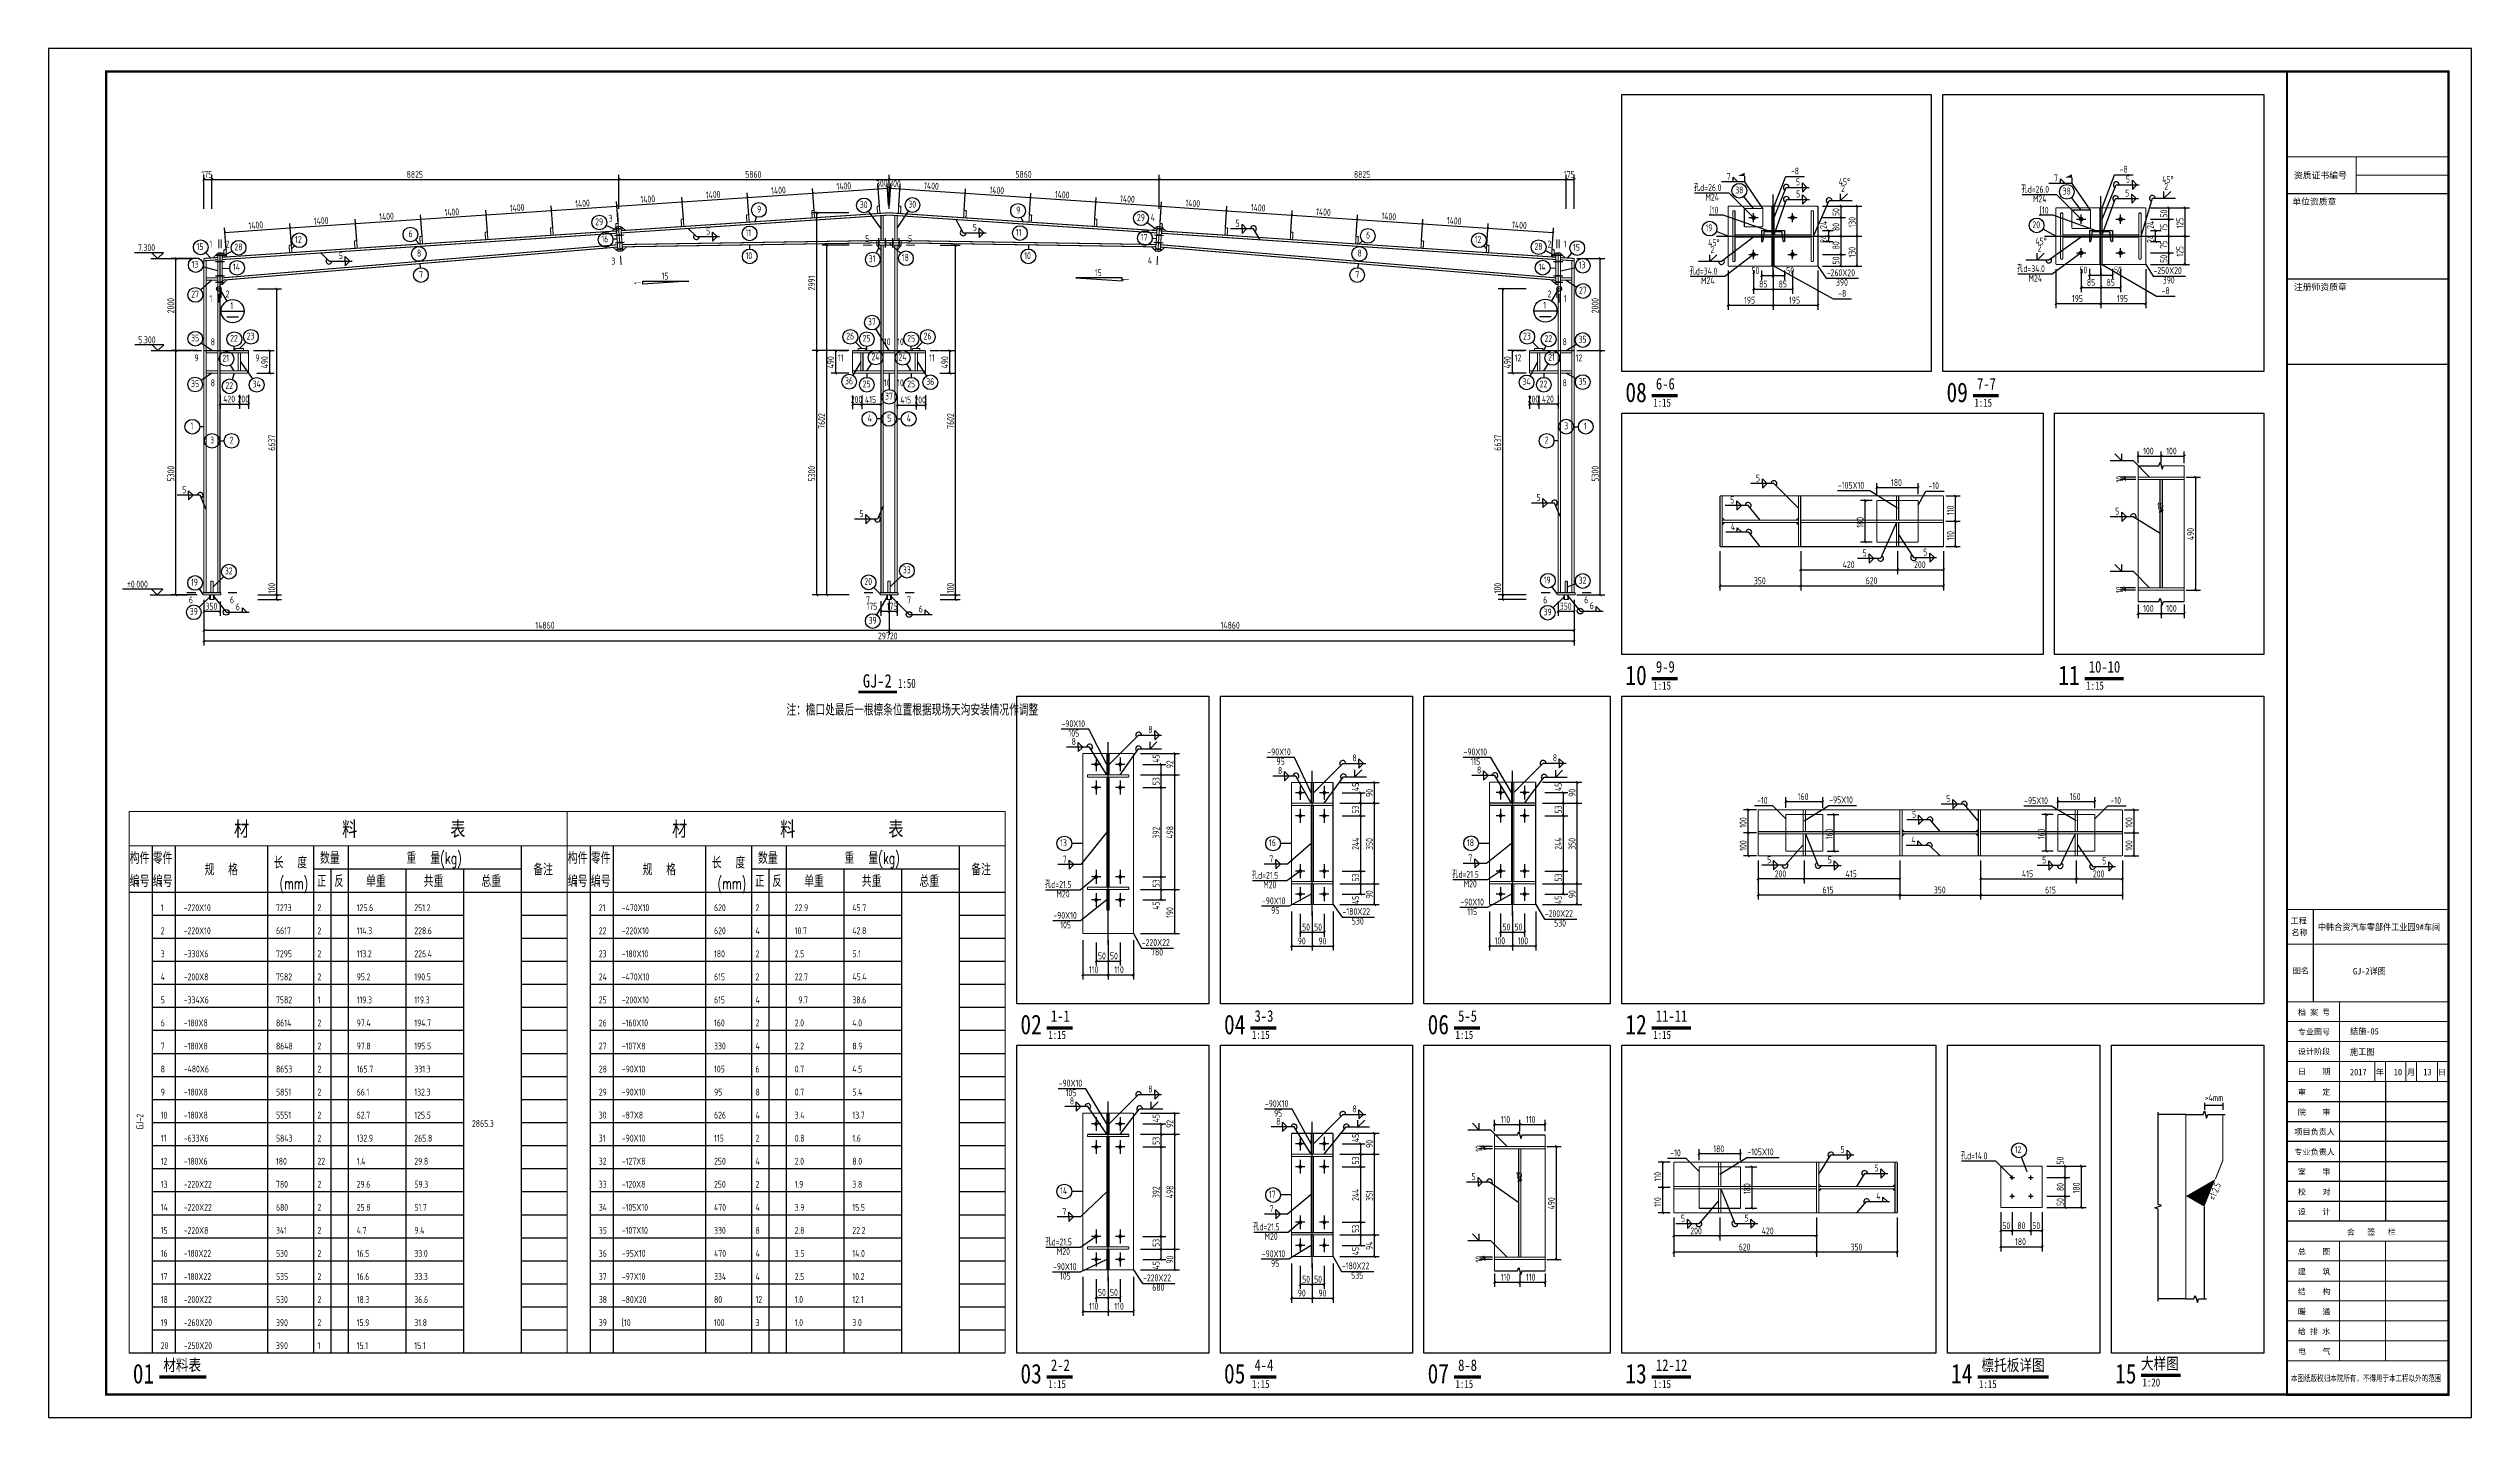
# Model space of a CAD drawing. Extents: x 4043574 to 4201224, y -1031091 to -644991.
# Drawn here: x 4043574 to 4148674, y -971691 to -912291 of the extents above; entities that cross this region are included whole.
import ezdxf

# ---------------------------------------------------------------- set-up
doc = ezdxf.new("R2010")
doc.units = 0
doc.header["$LTSCALE"] = 1000
doc.header["$MEASUREMENT"] = 0
for name, color, linetype in [('114', 2, 'Continuous'), ('DIM_SYMB', 3, 'Continuous'), ('PUB_DIM', 3, 'Continuous'), ('PUB_TEXT', 7, 'Continuous'), ('PUB_TITLE', 4, 'Continuous'), ('墙线__粗线', 214, 'Continuous'), ('字符串标注', 253, 'Continuous'), ('尺寸标注', 253, 'Continuous'), ('层10', 253, 'Continuous'), ('层1000', 2, 'Continuous'), ('层116', 1, 'Continuous'), ('层12', 2, 'Continuous'), ('层13', 253, 'Continuous'), ('层14', 2, 'Continuous'), ('柱子', 3, 'Continuous'), ('楼层标高', 253, 'Continuous'), ('焊缝标注', 253, 'Continuous'), ('索引符号标注', 253, 'Continuous'), ('编号标注', 253, 'Continuous'), ('螺栓孔标注', 253, 'Continuous'), ('钢板标注', 253, 'Continuous')]:
    doc.layers.add(name, color=color, linetype=linetype)
doc.layers.add('图签', color=130, linetype='Continuous', lineweight=20)
doc.styles.add('BIANHAO', font='SIMHEI.TTF', dxfattribs={"width": 0.8})
doc.styles.add('BILI', font='SIMHEI.TTF', dxfattribs={"width": 0.7, "height": 350})
doc.styles.add('HZ', font='txt', dxfattribs={"width": 0.7, "height": 5, "bigfont": 'STF:宋体'})
doc.styles.add('TSSD', font='tssdeng.shx', dxfattribs={"width": 0.7, "height": 300, "bigfont": 'tssdchn.shx'})
doc.styles.add('TUMING', font='SimSun.ttf', dxfattribs={"width": 0.8, "height": 400})
doc.styles.add('WENZISHUOMING', font='TSSDENG', dxfattribs={"width": 0.7, "bigfont": 'TSSDCHN'})
doc.styles.add('图签字', font='SimSun.ttf', dxfattribs={"height": 250})

msp = doc.modelspace()

# ---------------------------------------------------------------- texts
at = {"layer": 'DIM_SYMB', "color": 7, "style": 'TUMING', "width": 0.8}
for s, height, p in [('6-6', 501, (4113297, -927090)), ('7-7', 501, (4127224, -927090)), ('9-9', 501, (4113297, -939368)), ('10-10', 501, (4132074, -939368)), ('1-1', 501, (4087056, -954518)), ('3-3', 501, (4095887, -954518)), ('5-5', 501, (4104718, -954518)), ('11-11', 501, (4113297, -954518)), ('材料表', 500.7, (4048555, -969668)), ('2-2', 501, (4087056, -969668)), ('4-4', 501, (4095887, -969668)), ('8-8', 501, (4104718, -969668)), ('12-12', 501, (4113297, -969668)), ('檩托板详图', 501, (4127423, -969668)), ('大样图', 500.5, (4134339, -969599, 10611))]:
    msp.add_text(s, height=height, dxfattribs=at).set_placement(p)
at = {"layer": 'DIM_SYMB', "color": 3}
for s, height, style, width, p in [('GJ-2', 575.4, 'TUMING', 0.8, (4078898, -940018)), ('注：檐口处最后一根檩条位置根据现场天沟安装情况作调整', 500, 'WENZISHUOMING', 0.7, (4075583, -941239))]:
    msp.add_text(s, height=height, dxfattribs=dict(at, style=style, width=width)).set_placement(p)
at = {"layer": 'PUB_DIM', "linetype": 'ByBlock', "style": '图签字', "width": 0.9}
for s, p in [('GJ-2详图', (4143531, -952467)), ('结施-05', (4143406, -955071))]:
    msp.add_text(s, height=280.1, dxfattribs=at).set_placement(p)
at = {"layer": 'PUB_TEXT', "width": 0.8}
for s, height, style, p in [('08', 851.7, 'BIANHAO', (4111973, -927635)), ('09', 851.7, 'BIANHAO', (4125901, -927635)), ('1:15', 350.7, 'BILI', (4113185, -927835)), ('1:15', 350.7, 'BILI', (4127113, -927835)), ('10', 851.7, 'BIANHAO', (4111973, -939913)), ('11', 851.7, 'BIANHAO', (4130751, -939913)), ('1:15', 350.7, 'BILI', (4113185, -940112)), ('1:15', 350.7, 'BILI', (4131962, -940112)), ('02', 851.7, 'BIANHAO', (4085733, -955063)), ('04', 851.7, 'BIANHAO', (4094564, -955063)), ('06', 851.7, 'BIANHAO', (4103395, -955063)), ('12', 851.7, 'BIANHAO', (4111973, -955063)), ('1:15', 350.7, 'BILI', (4086944, -955263)), ('1:15', 350.7, 'BILI', (4095775, -955262)), ('1:15', 350.7, 'BILI', (4104606, -955262)), ('1:15', 350.7, 'BILI', (4113185, -955262)), ('01', 851.7, 'BIANHAO', (4047233, -970214)), ('03', 851.7, 'BIANHAO', (4085733, -970213)), ('1:15', 350.7, 'BILI', (4086944, -970412)), ('05', 851.7, 'BIANHAO', (4094564, -970213)), ('1:15', 350.7, 'BILI', (4095775, -970412)), ('07', 851.7, 'BIANHAO', (4103395, -970213)), ('1:15', 350.7, 'BILI', (4104606, -970412)), ('13', 851.7, 'BIANHAO', (4111973, -970213)), ('1:15', 350.7, 'BILI', (4113185, -970412)), ('14', 851.7, 'BIANHAO', (4126100, -970213)), ('1:15', 350.7, 'BILI', (4127312, -970412)), ('15', 851.7, 'BIANHAO', (4133215, -970213)), ('1:20', 350.4, 'BILI', (4134404, -970342, 10611))]:
    msp.add_text(s, height=height, dxfattribs=dict(at, style=style)).set_placement(p)
at = {"layer": 'PUB_TEXT', "color": 3, "style": 'BILI', "width": 0.7}
msp.add_text('1:50', height=402.8, dxfattribs=at).set_placement((4080423, -940041))
at = {"layer": '墙线__粗线', "color": 253, "style": 'TSSD', "width": 0.7}
msp.add_text('>4mm', height=300, dxfattribs=at).set_placement((4137105, -957962, 1602))
msp.add_text('≤1:2.5', height=300, rotation=68.19887, dxfattribs=at).set_placement((4137527, -962293, 1602))
at = {"layer": '字符串标注', "style": 'TSSD', "width": 0.7}
for p in [(4115627, -919455), (4129946, -919458, 100)]:
    msp.add_text('[10', height=300, dxfattribs=at).set_placement(p)
at = {"layer": '尺寸标注', "style": 'TSSD', "width": 0.7}
for s, p in [('175', (4050210, -917905)), ('8825', (4059110, -917905)), ('5860', (4073795, -917905)), ('5860', (4085515, -917905)), ('8825', (4100200, -917905)), ('175', (4109300, -917905)), ('15', (4070170, -922318)), ('15', (4088959, -922171)), ('50', (4117447, -922076)), ('85', (4117775, -922661)), ('85', (4118620, -922661)), ('50', (4118947, -922076)), ('50', (4131667, -922052, 100)), ('85', (4131989, -922591, 100)), ('85', (4132844, -922591, 100)), ('50', (4133167, -922052, 100)), ('195', (4117122, -923361)), ('195', (4119072, -923361)), ('195', (4131342, -923291, 100)), ('195', (4133292, -923291, 100)), ('420', (4051155, -927652)), ('200', (4051775, -927652)), ('200', (4078375, -927674)), ('415', (4078990, -927674)), ('415', (4080520, -927692)), ('200', (4081135, -927692)), ('200', (4107735, -927654)), ('420', (4108355, -927654)), ('100', (4134432, -929908)), ('100', (4135432, -929908)), ('180', (4123496, -931275)), ('10', (4135032, -932298)), ('350', (4117546, -935537)), ('420', (4121396, -934837)), ('620', (4122396, -935537)), ('200', (4124496, -934837)), ('350', (4050385, -936642)), ('175', (4079055, -936642)), ('175', (4079930, -936642)), ('350', (4109125, -936640)), ('100', (4134432, -936737)), ('100', (4135432, -936737)), ('14860', (4064695, -937465)), ('14860', (4094415, -937465)), ('29720', (4079555, -937929)), ('160', (4119451, -944902)), ('160', (4131251, -944899)), ('200', (4118451, -948252)), ('415', (4121526, -948252)), ('415', (4129176, -948252)), ('200', (4132251, -948252)), ('615', (4120526, -948952)), ('350', (4125351, -948952)), ('615', (4130176, -948952)), ('90', (4097761, -951164)), ('50', (4097951, -950564)), ('50', (4098471, -950564)), ('90', (4098661, -951164)), ('100', (4106302, -951159)), ('50', (4106642, -950559)), ('50', (4107162, -950559)), ('100', (4107302, -951159)), ('110', (4088706, -952414)), ('50', (4089096, -951814)), ('50', (4089616, -951814)), ('110', (4089806, -952414)), ('110', (4106564, -958909)), ('110', (4107664, -958909)), ('180', (4115788, -960182)), ('10', (4107214, -961337)), ('200', (4114788, -963744)), ('420', (4117888, -963744)), ('50', (4128324, -963513)), ('80', (4128974, -963513)), ('50', (4129624, -963513)), ('620', (4116888, -964444)), ('350', (4121738, -964444)), ('180', (4128874, -964213)), ('50', (4097951, -965840)), ('50', (4098471, -965840)), ('110', (4106564, -965753)), ('110', (4107664, -965753)), ('110', (4088706, -967014)), ('50', (4089096, -966414)), ('50', (4089616, -966414)), ('110', (4089806, -967014)), ('90', (4097761, -966440)), ('90', (4098661, -966440))]:
    msp.add_text(s, height=300, dxfattribs=at).set_placement(p)
for s, rotation, p in [('1400', 3.81508, (4072097, -918808)), ('1400', 3.81508, (4074930, -918619)), ('1400', 3.81508, (4077764, -918430)), ('300', 3.81526, (4079480, -918316)), ('300', 356.18474, (4080031, -918284)), ('1400', 356.18468, (4081547, -918385)), ('1400', 356.18468, (4084381, -918574)), ('1400', 356.18468, (4087215, -918763)), ('1400', 3.81508, (4055094, -919942)), ('1400', 3.81508, (4057928, -919753)), ('1400', 3.81509, (4060762, -919564)), ('1400', 3.81508, (4063595, -919375)), ('1400', 3.81508, (4066429, -919186)), ('1400', 3.81508, (4069263, -918997)), ('1400', 356.18468, (4090048, -918952)), ('1400', 356.18468, (4092882, -919141)), ('1400', 356.18468, (4095716, -919330)), ('1400', 356.18467, (4098549, -919519)), ('1400', 356.18465, (4101383, -919707)), ('1400', 356.18465, (4104217, -919896)), ('50', 90, (4121257, -919561)), ('50', 90, (4135477, -919631, 100)), ('1400', 3.81508, (4052261, -920131)), ('1400', 356.18465, (4107051, -920085)), ('24', 90, (4120722, -920121)), ('24', 90, (4120722, -920731)), ('80', 90, (4121257, -920211)), ('130', 90, (4121957, -920061)), ('24', 90, (4134901, -920121, 100)), ('24', 90, (4134901, -920731, 100)), ('75', 90, (4135477, -920246, 100)), ('125', 90, (4136177, -920096, 100)), ('80', 90, (4121257, -921011)), ('50', 90, (4121257, -921661)), ('130', 90, (4121957, -921361)), ('75', 90, (4135477, -920976, 100)), ('50', 90, (4135477, -921591, 100)), ('125', 90, (4136177, -921326, 100)), ('1', 90, (4069280, -922535)), ('2991', 90, (4076829, -922792)), ('1', 90, (4090444, -922387)), ('2000', 90, (4049033, -923783)), ('2000', 90, (4110810, -923783)), ('490', 90, (4053100, -926173)), ('490', 90, (4077654, -926173)), ('490', 90, (4082600, -926173)), ('490', 90, (4107005, -926173)), ('7602', 90, (4077262, -928795)), ('7602', 90, (4082849, -928795)), ('6637', 90, (4053411, -929744)), ('6637', 90, (4106585, -929744)), ('5300', 90, (4049033, -931083)), ('5300', 90, (4076829, -931083)), ('5300', 90, (4110810, -931083)), ('10', 90, (4133559, -931123)), ('110', 90, (4126220, -932537)), ('180', 90, (4122306, -933087)), ('490', 90, (4136641, -933623)), ('110', 90, (4126220, -933637)), ('100', 90, (4053412, -935933)), ('100', 90, (4082849, -935933)), ('100', 90, (4106584, -935933)), ('10', 90, (4133559, -935923)), ('45', 90, (4091766, -943283)), ('92', 90, (4092366, -943524)), ('53', 90, (4091766, -944258)), ('45', 90, (4100421, -944514)), ('90', 90, (4101021, -944764)), ('45', 90, (4109212, -944509)), ('90', 90, (4109812, -944759)), ('53', 90, (4100421, -945489)), ('53', 90, (4109212, -945484)), ('100', 90, (4117229, -946102)), ('100', 90, (4133967, -946102)), ('392', 90, (4091766, -946574)), ('498', 90, (4092366, -946574)), ('244', 90, (4100421, -947064)), ('350', 90, (4101021, -947064)), ('244', 90, (4109212, -947059)), ('350', 90, (4109812, -947059)), ('100', 90, (4117229, -947102)), ('160', 90, (4120961, -946602)), ('160', 90, (4130161, -946602)), ('100', 90, (4133967, -947102)), ('53', 90, (4091766, -948689)), ('53', 90, (4100421, -948439)), ('90', 90, (4101021, -949164)), ('53', 90, (4109212, -948434)), ('90', 90, (4109812, -949159)), ('45', 90, (4091766, -949664)), ('190', 90, (4092366, -950014)), ('45', 90, (4100421, -949414)), ('45', 90, (4109212, -949409)), ('45', 90, (4091766, -958883)), ('92', 90, (4092366, -959123)), ('45', 90, (4100421, -959740)), ('53', 90, (4091766, -959858)), ('53', 90, (4100421, -960715)), ('90', 90, (4101021, -959990)), ('10', 90, (4105774, -960162)), ('50', 90, (4130984, -960713)), ('110', 90, (4113522, -961444)), ('180', 90, (4117398, -961994)), ('80', 90, (4130984, -961863)), ('180', 90, (4131684, -961963)), ('392', 90, (4091766, -962173)), ('498', 90, (4092366, -962173)), ('244', 90, (4100421, -962295)), ('351', 90, (4101021, -962295)), ('490', 90, (4108913, -962662)), ('110', 90, (4113522, -962544)), ('50', 90, (4130984, -962513)), ('53', 90, (4100421, -963675)), ('53', 90, (4091766, -964289)), ('90', 90, (4092366, -965014)), ('45', 90, (4100421, -964650)), ('94', 90, (4101021, -964420)), ('10', 90, (4105777, -964962)), ('45', 90, (4091766, -965264))]:
    msp.add_text(s, height=300, rotation=rotation, dxfattribs=at).set_placement(p)
at = {"layer": '层10', "style": 'TSSD', "width": 0.7}
for s, rotation, p in [('3', 3.81537, (4067880, -919815)), ('4', 356.18556, (4091375, -919761)), ('3', 3.81629, (4068004, -921672)), ('4', 356.18556, (4091251, -921630))]:
    msp.add_text(s, height=300, rotation=rotation, dxfattribs=at).set_placement(p)
for s, p in [('1', (4050557, -920930)), ('2', (4051257, -920930)), ('5', (4078997, -920692)), ('5', (4080857, -920692)), ('2', (4108597, -920930)), ('1', (4109297, -920930)), ('1', (4050557, -923290)), ('2', (4051257, -923090)), ('2', (4108597, -923090)), ('1', (4109297, -923290)), ('8', (4050611, -925172)), ('10', (4079810, -925167)), ('10', (4080385, -925167)), ('8', (4109247, -925167)), ('9', (4049907, -925867)), ('9', (4052547, -925867)), ('11', (4077812, -925867)), ('11', (4081772, -925867)), ('12', (4107172, -925867)), ('12', (4109812, -925867)), ('8', (4050611, -926952)), ('10', (4079810, -926947)), ('10', (4080385, -926947)), ('8', (4109247, -926947)), ('6', (4049667, -936367)), ('6', (4051447, -936367)), ('7', (4079037, -936367)), ('7', (4080817, -936367)), ('6', (4108407, -936367)), ('6', (4110187, -936367))]:
    msp.add_text(s, height=300, dxfattribs=at).set_placement(p)
at = {"layer": '层13'}
for s, height, style, width, p in [('材      料      表', 722.5, 'HZ', 0.959667, (4051624, -946541)), ('材      料      表', 722.5, 'HZ', 0.959667, (4070624, -946541)), ('构件', 505.8, 'HZ', 0.651685, (4047099, -947671)), ('零件', 505.8, 'HZ', 0.65169, (4048099, -947671)), ('规  格', 505.8, 'HZ', 0.666167, (4050349, -948171)), ('长  度', 505.8, 'HZ', 0.666167, (4053349, -947871)), ('数量', 505.8, 'HZ', 0.651685, (4055349, -947671)), ('重  量(kg)', 505.8, 'HZ', 0.677753, (4059099, -947671)), ('备注', 505.8, 'HZ', 0.651685, (4064599, -948171)), ('构件', 505.8, 'HZ', 0.651685, (4066099, -947671)), ('零件', 505.8, 'HZ', 0.651685, (4067099, -947671)), ('规  格', 505.8, 'HZ', 0.666167, (4069349, -948171)), ('长  度', 505.8, 'HZ', 0.666167, (4072349, -947871)), ('数量', 505.8, 'HZ', 0.651685, (4074349, -947671)), ('重  量(kg)', 505.8, 'HZ', 0.677753, (4078099, -947671)), ('备注', 505.8, 'HZ', 0.651685, (4083599, -948171)), ('编号', 505.8, 'HZ', 0.651685, (4047099, -948671)), ('编号', 505.8, 'HZ', 0.65169, (4048099, -948671)), ('(mm)', 505.8, 'HZ', 0.651685, (4053599, -948771)), ('正', 506, 'HZ', 0.60824, (4055224, -948671)), ('反', 506, 'HZ', 0.60824, (4055974, -948671)), ('单重', 505.8, 'HZ', 0.651685, (4057349, -948671)), ('共重', 505.8, 'HZ', 0.651685, (4059849, -948671)), ('总重', 505.8, 'HZ', 0.651685, (4062349, -948671)), ('编号', 505.8, 'HZ', 0.651685, (4066099, -948671)), ('编号', 505.8, 'HZ', 0.651685, (4067099, -948671)), ('(mm)', 505.8, 'HZ', 0.651685, (4072599, -948771)), ('正', 506, 'HZ', 0.60824, (4074224, -948671)), ('反', 506, 'HZ', 0.60824, (4074974, -948671)), ('单重', 505.8, 'HZ', 0.651685, (4076349, -948671)), ('共重', 505.8, 'HZ', 0.651685, (4078849, -948671)), ('总重', 505.8, 'HZ', 0.651685, (4081349, -948671)), ('1', 300, 'TSSD', 0.7, (4048444, -949721)), ('-220X10', 300, 'TSSD', 0.7, (4049444, -949721)), ('7273', 300, 'TSSD', 0.7, (4053444, -949721)), ('2', 300, 'TSSD', 0.7, (4055244, -949721)), ('125.6', 300, 'TSSD', 0.7, (4056944, -949721)), ('251.2', 300, 'TSSD', 0.7, (4059444, -949721)), ('21', 300, 'TSSD', 0.7, (4067444, -949721)), ('-470X10', 300, 'TSSD', 0.7, (4068444, -949721)), ('620', 300, 'TSSD', 0.7, (4072444, -949721)), ('2', 300, 'TSSD', 0.7, (4074244, -949721)), ('22.9', 300, 'TSSD', 0.7, (4075944, -949721)), ('45.7', 300, 'TSSD', 0.7, (4078444, -949721)), ('2', 300, 'TSSD', 0.7, (4048444, -950721)), ('-220X10', 300, 'TSSD', 0.7, (4049444, -950721)), ('6617', 300, 'TSSD', 0.7, (4053444, -950721)), ('2', 300, 'TSSD', 0.7, (4055244, -950721)), ('114.3', 300, 'TSSD', 0.7, (4056944, -950721)), ('228.6', 300, 'TSSD', 0.7, (4059444, -950721)), ('22', 300, 'TSSD', 0.7, (4067444, -950721)), ('-220X10', 300, 'TSSD', 0.7, (4068444, -950721)), ('620', 300, 'TSSD', 0.7, (4072444, -950721)), ('4', 300, 'TSSD', 0.7, (4074244, -950721)), ('10.7', 300, 'TSSD', 0.7, (4075944, -950721)), ('42.8', 300, 'TSSD', 0.7, (4078444, -950721)), ('3', 300, 'TSSD', 0.7, (4048444, -951721)), ('-330X6', 300, 'TSSD', 0.7, (4049444, -951721)), ('7295', 300, 'TSSD', 0.7, (4053444, -951721)), ('2', 300, 'TSSD', 0.7, (4055244, -951721)), ('113.2', 300, 'TSSD', 0.7, (4056944, -951721)), ('226.4', 300, 'TSSD', 0.7, (4059444, -951721)), ('23', 300, 'TSSD', 0.7, (4067444, -951721)), ('-180X10', 300, 'TSSD', 0.7, (4068444, -951721)), ('180', 300, 'TSSD', 0.7, (4072444, -951721)), ('2', 300, 'TSSD', 0.7, (4074244, -951721)), ('2.5', 300, 'TSSD', 0.7, (4075944, -951721)), ('5.1', 300, 'TSSD', 0.7, (4078444, -951721)), ('4', 300, 'TSSD', 0.7, (4048444, -952721)), ('-200X8', 300, 'TSSD', 0.7, (4049444, -952721)), ('7582', 300, 'TSSD', 0.7, (4053444, -952721)), ('2', 300, 'TSSD', 0.7, (4055244, -952721)), ('95.2', 300, 'TSSD', 0.7, (4056944, -952721)), ('190.5', 300, 'TSSD', 0.7, (4059444, -952721)), ('24', 300, 'TSSD', 0.7, (4067444, -952721)), ('-470X10', 300, 'TSSD', 0.7, (4068444, -952721)), ('615', 300, 'TSSD', 0.7, (4072444, -952721)), ('2', 300, 'TSSD', 0.7, (4074244, -952721)), ('22.7', 300, 'TSSD', 0.7, (4075944, -952721)), ('45.4', 300, 'TSSD', 0.7, (4078444, -952721)), ('5', 300, 'TSSD', 0.7, (4048444, -953721)), ('-334X6', 300, 'TSSD', 0.7, (4049444, -953721)), ('7582', 300, 'TSSD', 0.7, (4053444, -953721)), ('1', 300, 'TSSD', 0.7, (4055244, -953721)), ('119.3', 300, 'TSSD', 0.7, (4056944, -953721)), ('119.3', 300, 'TSSD', 0.7, (4059444, -953721)), ('25', 300, 'TSSD', 0.7, (4067444, -953721)), ('-200X10', 300, 'TSSD', 0.7, (4068444, -953721)), ('615', 300, 'TSSD', 0.7, (4072444, -953721)), ('4', 300, 'TSSD', 0.7, (4074244, -953721)), (' 9.7', 300, 'TSSD', 0.7, (4075944, -953721)), ('38.6', 300, 'TSSD', 0.7, (4078444, -953721)), ('6', 300, 'TSSD', 0.7, (4048444, -954721)), ('-180X8', 300, 'TSSD', 0.7, (4049444, -954721)), ('8614', 300, 'TSSD', 0.7, (4053444, -954721)), ('2', 300, 'TSSD', 0.7, (4055244, -954721)), ('97.4', 300, 'TSSD', 0.7, (4056944, -954721)), ('194.7', 300, 'TSSD', 0.7, (4059444, -954721)), ('26', 300, 'TSSD', 0.7, (4067444, -954721)), ('-160X10', 300, 'TSSD', 0.7, (4068444, -954721)), ('160', 300, 'TSSD', 0.7, (4072444, -954721)), ('2', 300, 'TSSD', 0.7, (4074244, -954721)), ('2.0', 300, 'TSSD', 0.7, (4075944, -954721)), ('4.0', 300, 'TSSD', 0.7, (4078444, -954721)), ('7', 300, 'TSSD', 0.7, (4048444, -955721)), ('-180X8', 300, 'TSSD', 0.7, (4049444, -955721)), ('8648', 300, 'TSSD', 0.7, (4053444, -955721)), ('2', 300, 'TSSD', 0.7, (4055244, -955721)), ('97.8', 300, 'TSSD', 0.7, (4056944, -955721)), ('195.5', 300, 'TSSD', 0.7, (4059444, -955721)), ('27', 300, 'TSSD', 0.7, (4067444, -955721)), ('-107X8', 300, 'TSSD', 0.7, (4068444, -955721)), ('330', 300, 'TSSD', 0.7, (4072444, -955721)), ('4', 300, 'TSSD', 0.7, (4074244, -955721)), ('2.2', 300, 'TSSD', 0.7, (4075944, -955721)), ('8.9', 300, 'TSSD', 0.7, (4078444, -955721)), ('9', 300, 'TSSD', 0.7, (4048444, -957721)), ('8', 300, 'TSSD', 0.7, (4048444, -956721)), ('-480X6', 300, 'TSSD', 0.7, (4049444, -956721)), ('-180X8', 300, 'TSSD', 0.7, (4049444, -957721)), ('5851', 300, 'TSSD', 0.7, (4053444, -957721)), ('8653', 300, 'TSSD', 0.7, (4053444, -956721)), ('2', 300, 'TSSD', 0.7, (4055244, -956721)), ('2', 300, 'TSSD', 0.7, (4055244, -957721)), ('165.7', 300, 'TSSD', 0.7, (4056944, -956721)), ('66.1', 300, 'TSSD', 0.7, (4056944, -957721)), ('132.3', 300, 'TSSD', 0.7, (4059444, -957721)), ('331.3', 300, 'TSSD', 0.7, (4059444, -956721)), ('28', 300, 'TSSD', 0.7, (4067444, -956721)), ('29', 300, 'TSSD', 0.7, (4067444, -957721)), ('-90X10', 300, 'TSSD', 0.7, (4068444, -956721)), ('-90X10', 300, 'TSSD', 0.7, (4068444, -957721)), ('105', 300, 'TSSD', 0.7, (4072444, -956721)), ('95', 300, 'TSSD', 0.7, (4072444, -957721)), ('6', 300, 'TSSD', 0.7, (4074244, -956721)), ('8', 300, 'TSSD', 0.7, (4074244, -957721)), ('0.7', 300, 'TSSD', 0.7, (4075944, -956721)), ('0.7', 300, 'TSSD', 0.7, (4075944, -957721)), ('4.5', 300, 'TSSD', 0.7, (4078444, -956721)), ('5.4', 300, 'TSSD', 0.7, (4078444, -957721)), ('10', 300, 'TSSD', 0.7, (4048444, -958721)), ('-180X8', 300, 'TSSD', 0.7, (4049444, -958721)), ('5551', 300, 'TSSD', 0.7, (4053444, -958721)), ('2', 300, 'TSSD', 0.7, (4055244, -958721)), ('62.7', 300, 'TSSD', 0.7, (4056944, -958721)), ('125.5', 300, 'TSSD', 0.7, (4059444, -958721)), ('30', 300, 'TSSD', 0.7, (4067444, -958721)), ('-87X8', 300, 'TSSD', 0.7, (4068444, -958721)), ('626', 300, 'TSSD', 0.7, (4072444, -958721)), ('4', 300, 'TSSD', 0.7, (4074244, -958721)), ('3.4', 300, 'TSSD', 0.7, (4075944, -958721)), ('13.7', 300, 'TSSD', 0.7, (4078444, -958721)), ('11', 300, 'TSSD', 0.7, (4048444, -959721)), ('-633X6', 300, 'TSSD', 0.7, (4049444, -959721)), ('5843', 300, 'TSSD', 0.7, (4053444, -959721)), ('2', 300, 'TSSD', 0.7, (4055244, -959721)), ('132.9', 300, 'TSSD', 0.7, (4056944, -959721)), ('265.8', 300, 'TSSD', 0.7, (4059444, -959721)), ('2865.3', 300, 'TSSD', 0.7, (4061944, -959084)), ('31', 300, 'TSSD', 0.7, (4067444, -959721)), ('-90X10', 300, 'TSSD', 0.7, (4068444, -959721)), ('115', 300, 'TSSD', 0.7, (4072444, -959721)), ('2', 300, 'TSSD', 0.7, (4074244, -959721)), ('0.8', 300, 'TSSD', 0.7, (4075944, -959721)), ('1.6', 300, 'TSSD', 0.7, (4078444, -959721)), ('12', 300, 'TSSD', 0.7, (4048444, -960721)), ('-180X6', 300, 'TSSD', 0.7, (4049444, -960721)), ('180', 300, 'TSSD', 0.7, (4053444, -960721)), ('22', 300, 'TSSD', 0.7, (4055244, -960721)), ('1.4', 300, 'TSSD', 0.7, (4056944, -960721)), ('29.8', 300, 'TSSD', 0.7, (4059444, -960721)), ('32', 300, 'TSSD', 0.7, (4067444, -960721)), ('-127X8', 300, 'TSSD', 0.7, (4068444, -960721)), ('250', 300, 'TSSD', 0.7, (4072444, -960721)), ('4', 300, 'TSSD', 0.7, (4074244, -960721)), ('2.0', 300, 'TSSD', 0.7, (4075944, -960721)), ('8.0', 300, 'TSSD', 0.7, (4078444, -960721)), ('13', 300, 'TSSD', 0.7, (4048444, -961721)), ('-220X22', 300, 'TSSD', 0.7, (4049444, -961721)), ('780', 300, 'TSSD', 0.7, (4053444, -961721)), ('2', 300, 'TSSD', 0.7, (4055244, -961721)), ('29.6', 300, 'TSSD', 0.7, (4056944, -961721)), ('59.3', 300, 'TSSD', 0.7, (4059444, -961721)), ('33', 300, 'TSSD', 0.7, (4067444, -961721)), ('-120X8', 300, 'TSSD', 0.7, (4068444, -961721)), ('250', 300, 'TSSD', 0.7, (4072444, -961721)), ('2', 300, 'TSSD', 0.7, (4074244, -961721)), ('1.9', 300, 'TSSD', 0.7, (4075944, -961721)), ('3.8', 300, 'TSSD', 0.7, (4078444, -961721)), ('14', 300, 'TSSD', 0.7, (4048444, -962721)), ('-220X22', 300, 'TSSD', 0.7, (4049444, -962721)), ('680', 300, 'TSSD', 0.7, (4053444, -962721)), ('2', 300, 'TSSD', 0.7, (4055244, -962721)), ('25.8', 300, 'TSSD', 0.7, (4056944, -962721)), ('51.7', 300, 'TSSD', 0.7, (4059444, -962721)), ('34', 300, 'TSSD', 0.7, (4067444, -962721)), ('-105X10', 300, 'TSSD', 0.7, (4068444, -962721)), ('470', 300, 'TSSD', 0.7, (4072444, -962721)), ('4', 300, 'TSSD', 0.7, (4074244, -962721)), ('3.9', 300, 'TSSD', 0.7, (4075944, -962721)), ('15.5', 300, 'TSSD', 0.7, (4078444, -962721)), ('15', 300, 'TSSD', 0.7, (4048444, -963721)), ('-220X8', 300, 'TSSD', 0.7, (4049444, -963721)), ('341', 300, 'TSSD', 0.7, (4053444, -963721)), ('2', 300, 'TSSD', 0.7, (4055244, -963721)), ('4.7', 300, 'TSSD', 0.7, (4056944, -963721)), ('9.4', 300, 'TSSD', 0.7, (4059444, -963721)), ('35', 300, 'TSSD', 0.7, (4067444, -963721)), ('-107X10', 300, 'TSSD', 0.7, (4068444, -963721)), ('330', 300, 'TSSD', 0.7, (4072444, -963721)), ('8', 300, 'TSSD', 0.7, (4074244, -963721)), ('2.8', 300, 'TSSD', 0.7, (4075944, -963721)), ('22.2', 300, 'TSSD', 0.7, (4078444, -963721)), ('16', 300, 'TSSD', 0.7, (4048444, -964721)), ('-180X22', 300, 'TSSD', 0.7, (4049444, -964721)), ('530', 300, 'TSSD', 0.7, (4053444, -964721)), ('2', 300, 'TSSD', 0.7, (4055244, -964721)), ('16.5', 300, 'TSSD', 0.7, (4056944, -964721)), ('33.0', 300, 'TSSD', 0.7, (4059444, -964721)), ('36', 300, 'TSSD', 0.7, (4067444, -964721)), ('-95X10', 300, 'TSSD', 0.7, (4068444, -964721)), ('470', 300, 'TSSD', 0.7, (4072444, -964721)), ('4', 300, 'TSSD', 0.7, (4074244, -964721)), ('3.5', 300, 'TSSD', 0.7, (4075944, -964721)), ('14.0', 300, 'TSSD', 0.7, (4078444, -964721)), ('17', 300, 'TSSD', 0.7, (4048444, -965721)), ('-180X22', 300, 'TSSD', 0.7, (4049444, -965721)), ('535', 300, 'TSSD', 0.7, (4053444, -965721)), ('2', 300, 'TSSD', 0.7, (4055244, -965721)), ('16.6', 300, 'TSSD', 0.7, (4056944, -965721)), ('33.3', 300, 'TSSD', 0.7, (4059444, -965721)), ('37', 300, 'TSSD', 0.7, (4067444, -965721)), ('-97X10', 300, 'TSSD', 0.7, (4068444, -965721)), ('334', 300, 'TSSD', 0.7, (4072444, -965721)), ('4', 300, 'TSSD', 0.7, (4074244, -965721)), ('2.5', 300, 'TSSD', 0.7, (4075944, -965721)), ('10.2', 300, 'TSSD', 0.7, (4078444, -965721)), ('18', 300, 'TSSD', 0.7, (4048444, -966721)), ('-200X22', 300, 'TSSD', 0.7, (4049444, -966721)), ('530', 300, 'TSSD', 0.7, (4053444, -966721)), ('2', 300, 'TSSD', 0.7, (4055244, -966721)), ('18.3', 300, 'TSSD', 0.7, (4056944, -966721)), ('36.6', 300, 'TSSD', 0.7, (4059444, -966721)), ('38', 300, 'TSSD', 0.7, (4067444, -966721)), ('-80X20', 300, 'TSSD', 0.7, (4068444, -966721)), ('80', 300, 'TSSD', 0.7, (4072444, -966721)), ('12', 300, 'TSSD', 0.7, (4074244, -966721)), ('1.0', 300, 'TSSD', 0.7, (4075944, -966721)), ('12.1', 300, 'TSSD', 0.7, (4078444, -966721)), ('19', 300, 'TSSD', 0.7, (4048444, -967721)), ('-260X20', 300, 'TSSD', 0.7, (4049444, -967721)), ('390', 300, 'TSSD', 0.7, (4053444, -967721)), ('2', 300, 'TSSD', 0.7, (4055244, -967721)), ('15.9', 300, 'TSSD', 0.7, (4056944, -967721)), ('31.8', 300, 'TSSD', 0.7, (4059444, -967721)), ('39', 300, 'TSSD', 0.7, (4067444, -967721)), ('[10', 300, 'TSSD', 0.7, (4068444, -967721)), ('100', 300, 'TSSD', 0.7, (4072444, -967721)), ('3', 300, 'TSSD', 0.7, (4074244, -967721)), ('1.0', 300, 'TSSD', 0.7, (4075944, -967721)), ('3.0', 300, 'TSSD', 0.7, (4078444, -967721)), ('20', 300, 'TSSD', 0.7, (4048444, -968721)), ('-250X20', 300, 'TSSD', 0.7, (4049444, -968721)), ('390', 300, 'TSSD', 0.7, (4053444, -968721)), ('1', 300, 'TSSD', 0.7, (4055244, -968721)), ('15.1', 300, 'TSSD', 0.7, (4056944, -968721)), ('15.1', 300, 'TSSD', 0.7, (4059444, -968721))]:
    msp.add_text(s, height=height, dxfattribs=dict(at, style=style, width=width)).set_placement(p)
at = {"layer": '层13', "style": 'TSSD', "width": 0.7}
msp.add_text('GJ-2', height=300, rotation=90, dxfattribs=at).set_placement((4047692, -959197))
at = {"layer": '楼层标高', "style": 'TSSD', "width": 0.7}
for s, p in [('7.300', (4047454, -921083)), ('5.300', (4047468, -925083)), ('±0.000', (4046983, -935683))]:
    msp.add_text(s, height=300, dxfattribs=at).set_placement(p)
at = {"layer": '焊缝标注', "style": 'TSSD', "width": 0.7}
for s, p in [('7', (4116368, -917989)), ('5', (4119369, -918230)), ('5', (4119376, -918754)), ('45°', (4121227, -918225)), ('2', (4121327, -918525)), ('7', (4130565, -918054, 100)), ('5', (4133654, -918718, 100)), ('5', (4133683, -918117, 100)), ('45°', (4135253, -918123, 100)), ('2', (4135353, -918423, 100)), ('5', (4072097, -920366)), ('5', (4083669, -920201)), ('5', (4095064, -920023)), ('45°', (4115561, -920869)), ('45°', (4129757, -920801, 100)), ('5', (4056164, -921429)), ('2', (4115661, -921169)), ('2', (4129857, -921101, 100)), ('5', (4117636, -931080)), ('5', (4049375, -931588)), ('5', (4108116, -931924)), ('5', (4116522, -932027)), ('5', (4133222, -932518)), ('5', (4078754, -932624)), ('4', (4116547, -933193)), ('5', (4122262, -934327)), ('5', (4124894, -934292)), ('6', (4051704, -936666)), ('6', (4110430, -936612)), ('6', (4081326, -936764)), ('8', (4091279, -941991)), ('8', (4087955, -942510)), ('8', (4096905, -943771)), ('8', (4100135, -943222)), ('8', (4105536, -943747)), ('8', (4108825, -943217)), ('5', (4125891, -944990)), ('5', (4124406, -945669)), ('4', (4124377, -946785)), ('7', (4087570, -947613)), ('7', (4096530, -947595)), ('7', (4105162, -947557)), ('5', (4118118, -947640)), ('5', (4120754, -947648)), ('5', (4130053, -947652)), ('5', (4132657, -947692)), ('8', (4091279, -957590)), ('8', (4087877, -958106)), ('8', (4100135, -958448)), ('8', (4096826, -958991)), ('5', (4121306, -960204)), ('5', (4105301, -961382)), ('5', (4122772, -961013)), ('7', (4087553, -962896)), ('7', (4096538, -962778)), ('4', (4122855, -962233)), ('5', (4114382, -963194)), ('5', (4117141, -963187))]:
    msp.add_text(s, height=300, dxfattribs=at).set_placement(p)
at = {"layer": '索引符号标注', "style": 'TSSD', "width": 0.7}
for p in [(4051464, -923605), (4108407, -923585)]:
    msp.add_text('1', height=300, dxfattribs=at).set_placement(p)
at = {"layer": '编号标注', "style": 'TSSD', "width": 0.7}
for s, p in [('38', (4116736, -918582)), ('38', (4130940, -918631, 100)), ('9', (4074308, -919415)), ('30', (4078765, -919217)), ('30', (4080873, -919200)), ('9', (4085550, -919454)), ('29', (4090784, -919776)), ('12', (4054271, -920730)), ('6', (4059193, -920481)), ('29', (4067289, -919961)), ('16', (4067560, -920710)), ('11', (4073806, -920434)), ('11', (4085529, -920420)), ('17', (4090953, -920636)), ('6', (4100722, -920540)), ('12', (4105439, -920730)), ('19', (4115446, -920223)), ('20', (4129628, -920088, 100)), ('13', (4049783, -921807)), ('15', (4050000, -921037)), ('14', (4051575, -921927)), ('28', (4051641, -921056)), ('8', (4059559, -921322)), ('10', (4073811, -921431)), ('31', (4079152, -921566)), ('18', (4080586, -921512)), ('10', (4085899, -921431)), ('8', (4100352, -921320)), ('28', (4108030, -921032)), ('14', (4108204, -921922)), ('15', (4109703, -921071)), ('13', (4109948, -921833)), ('7', (4059650, -922243)), ('7', (4100260, -922243)), ('27', (4109959, -922932)), ('27', (4049766, -923101)), ('35', (4049760, -925003)), ('22', (4051455, -925020)), ('23', (4052175, -924920)), ('26', (4078175, -924920)), ('25', (4078890, -925020)), ('37', (4079116, -924300)), ('25', (4080820, -925020)), ('26', (4081535, -924920)), ('23', (4107535, -924920)), ('22', (4108466, -925029)), ('35', (4109941, -925059)), ('21', (4051117, -925876)), ('24', (4079272, -925819)), ('24', (4080444, -925832)), ('21', (4108622, -925835)), ('35', (4049759, -926987)), ('22', (4051250, -927069)), ('34', (4052427, -927002)), ('36', (4078124, -926866)), ('25', (4078890, -927000)), ('25', (4080820, -927000)), ('36', (4081646, -926893)), ('34', (4107507, -926899)), ('22', (4108255, -927000)), ('35', (4109942, -926885)), ('37', (4079859, -927525)), ('1', (4049735, -928820)), ('4', (4079105, -928483)), ('5', (4079955, -928483)), ('4', (4080805, -928483)), ('3', (4109325, -928817)), ('1', (4110175, -928820)), ('3', (4050585, -929431)), ('2', (4051435, -929431)), ('2', (4108475, -929431)), ('19', (4049755, -935598)), ('32', (4051223, -935109)), ('20', (4078965, -935570)), ('33', (4080631, -935067)), ('19', (4108432, -935503)), ('32', (4109945, -935513)), ('39', (4049701, -936869)), ('39', (4079148, -937254)), ('39', (4108423, -936891)), ('13', (4087456, -946902)), ('16', (4096511, -946902)), ('18', (4105102, -946897)), ('12', (4128865, -960217)), ('14', (4087456, -962001)), ('17', (4096511, -962153))]:
    msp.add_text(s, height=300, dxfattribs=at).set_placement(p)
at = {"layer": '螺栓孔标注', "style": 'TSSD', "width": 0.7}
for s, p in [('孔d=26.0', (4114943, -918480)), ('孔d=26.0', (4129152, -918550, 100)), ('M24', (4115443, -918895)), ('M24', (4129652, -918965, 100)), ('孔d=34.0', (4128960, -921997, 100)), ('孔d=34.0', (4114754, -922100)), ('M24', (4115254, -922515)), ('M24', (4129460, -922412, 100)), ('孔d=21.5', (4095765, -948317)), ('孔d=21.5', (4104458, -948272)), ('孔d=21.5', (4086796, -948713)), ('M20', (4087296, -949128)), ('M20', (4096265, -948732)), ('M20', (4104958, -948687)), ('孔d=14.0', (4126518, -960485)), ('孔d=21.5', (4095822, -963569)), ('M20', (4096322, -963984)), ('孔d=21.5', (4086812, -964220)), ('M20', (4087312, -964635))]:
    msp.add_text(s, height=300, dxfattribs=at).set_placement(p)
at = {"layer": '钢板标注', "style": 'TSSD', "width": 0.7}
for s, p in [('-8', (4119155, -917761)), ('-8', (4133414, -917684, 100)), ('-260X20', (4120708, -922172)), ('390', (4121108, -922587)), ('-8', (4121204, -923068)), ('-250X20', (4134881, -922077, 100)), ('-8', (4135233, -922947, 100)), ('390', (4135281, -922492, 100)), ('-105X10', (4121195, -931395)), ('-10', (4125122, -931407)), ('-90X10', (4087516, -941738)), ('105', (4087816, -942153)), ('-90X10', (4096441, -942961)), ('-90X10', (4104954, -942962)), ('95', (4096841, -943376)), ('115', (4105254, -943377)), ('-10', (4117686, -945066)), ('-95X10', (4120813, -945044)), ('-95X10', (4129271, -945074)), ('-10', (4133017, -945067)), ('-90X10', (4087161, -950055)), ('-90X10', (4096210, -949421)), ('95', (4096610, -949836)), ('-180X22', (4099709, -949888)), ('530', (4100109, -950303)), ('-90X10', (4104819, -949478)), ('115', (4105119, -949893)), ('-200X22', (4108482, -949975)), ('530', (4108882, -950390)), ('105', (4087461, -950470)), ('-220X22', (4090998, -951231)), ('780', (4091398, -951646)), ('-90X10', (4087394, -957334)), ('105', (4087694, -957749)), ('-90X10', (4096336, -958219)), ('95', (4096736, -958634)), ('-10', (4113923, -960358)), ('-105X10', (4117265, -960315)), ('-90X10', (4096202, -964736)), ('-90X10', (4087149, -965291)), ('105', (4087449, -965706)), ('-220X22', (4091053, -965781)), ('95', (4096602, -965151)), ('-180X22', (4099680, -965261)), ('535', (4100080, -965676)), ('680', (4091453, -966196))]:
    msp.add_text(s, height=300, dxfattribs=at).set_placement(p)

# ---------------------------------------------------------------- blocks, each defined once
blk = doc.blocks.new('$titleblk$00000195')
at = {"color": 4}
for p, q in [((-58.6, -137), (-58.6, -177)), ((-70, -220.2), (0, -220.2)), ((-27.3, -211.6), (-27.3, -272.1)), ((-70, -228.9), (0, -228.9)), ((-70, -237.5), (0, -237.5)), ((-70, -246.2), (0, -246.2)), ((-70, -254.8), (0, -254.8)), ((-70, -263.5), (0, -263.5))]:
    blk.add_line(p, q, dxfattribs=at)
at = {"color": 4, "const_width": 0.5}
blk.add_lwpolyline([(0, 136.4), (-70, 136.4)], dxfattribs=at)
at = {"layer": '图签', "color": 4}
for p, q in [((-40, 189.4), (-40, 173.4)), ((0, 181.4), (-40, 181.4)), ((-70, -185.6), (0, -185.6)), ((0, -194.3), (-70, -194.3)), ((-70, -202.9), (0, -202.9)), ((-52.3, -202.9), (-4.8, -202.9)), ((-47.3, -211.6), (-47.3, -202.9)), ((-31.9, -202.9), (-31.9, -211.6)), ((-27.3, -202.9), (-27.3, -211.6)), ((-18.5, -202.9), (-18.5, -211.6)), ((-13.8, -202.9), (-13.8, -211.6)), ((-4.8, -202.9), (-4.8, -211.6)), ((-4.8, -202.9), (-4.8, -211.6)), ((-47.3, -272.1), (-47.3, -211.6)), ((-4.8, -211.6), (-30.7, -211.6)), ((-27.3, -211.6), (-27.3, -272.1)), ((-70, -272.1), (0, -272.1)), ((-30.7, -272.1), (-52.3, -272.1)), ((-70, -280.8), (0, -280.8)), ((-47.3, -332.7), (-47.3, -280.8)), ((-47.3, -280.8), (-30.7, -280.8)), ((-27.3, -280.8), (-27.3, -332.7)), ((-27.3, -280.8), (-27.3, -332.7)), ((-70, -289.4), (0, -289.4)), ((-70, -298.1), (0, -298.1)), ((-70, -306.7), (0, -306.7)), ((-70, -315.4), (0, -315.4)), ((-70, -324), (0, -324)), ((-30.7, -332.7), (-47.3, -332.7))]:
    blk.add_line(p, q, dxfattribs=at)
at = {"layer": '图签'}
blk.add_line((-47.3, -211.6), (-47.3, -177), dxfattribs=at)
at = {"layer": '图签', "color": 4, "const_width": 0.8}
blk.add_lwpolyline([(-70, 226.4), (0, 226.4), (0, -347.6), (-70, -347.6), (-70, 226.4)], close=True, dxfattribs=at)
at = {"layer": '图签', "color": 4, "const_width": 0.5}
for points in [[(0, 189.4), (-70, 189.4)], [(0, 173.4), (-70, 173.4)], [(0, 99.4), (-70, 99.4)], [(0, -137), (-70, -137)], [(0, -152), (-70, -152)], [(0, -177), (-70, -177)], [(0, -211.6), (-70, -211.6)], [(-70, -272.1), (0, -272.1)], [(-70, -272.1), (0, -272.1)], [(-70, -332.7), (0, -332.7)]]:
    blk.add_lwpolyline(points, dxfattribs=at)
at = {"linetype": 'Continuous', "style": '图签字'}
for s, height, p in [('资质证书编号', 2.73, (-67, 180)), ('单位资质章', 2.73, (-67.7, 168.6)), ('注册师资质章', 2.73, (-67, 131.6)), ('工程', 2.5, (-68.4, -143.1)), ('名称', 2.5, (-68.1, -148.2)), ('图名', 2.5, (-67.5, -164.8)), ('档 案 号', 2.5, (-65.3, -182.8)), ('专业图号', 2.5, (-65.3, -191.3)), ('设计阶段', 2.5, (-65.3, -199.8)), ('日    期', 2.5, (-65.3, -208.5)), ('年', 2.5, (-31.5, -208.8)), ('月', 2.5, (-18, -208.8)), ('日', 2.5, (-4.6, -208.8)), ('审    定', 2.5, (-65.3, -217.4)), ('院    审', 2.5, (-65.3, -226.1)), ('项目负责人', 2.5, (-66.8, -234.7)), ('专业负责人', 2.5, (-66.8, -243.4)), ('室    审', 2.5, (-65.3, -252)), ('校    对', 2.5, (-65.3, -260.7)), ('设    计', 2.5, (-65.3, -269.3)), ('会   签   栏', 2.5, (-44.1, -278.1)), ('总    图', 2.5, (-65.3, -286.6)), ('建    筑', 2.5, (-65.3, -295.3)), ('结    构', 2.5, (-65.3, -303.9)), ('暖    通', 2.5, (-65.3, -312.6)), ('给 排 水', 2.5, (-65.3, -321.2)), ('电    气', 2.5, (-65.3, -329.9))]:
    blk.add_text(s, height=height, dxfattribs=at).set_placement(p)
at = {"color": 1, "linetype": 'Continuous', "style": '图签字', "width": 0.75}
blk.add_text('本图纸版权归本院所有，不得用于本工程以外的范围', height=2.7, dxfattribs=at).set_placement((-68.3, -341.6))
at = {"layer": 'PUB_DIM', "color": 3, "linetype": 'ByBlock', "style": '图签字', "width": 0.9}
for s, p in [('中韩合资汽车零部件工业园9#车间', (-56.6, -146)), ('施工图', (-42.7, -200.1))]:
    blk.add_text(s, height=2.8, dxfattribs=at).set_placement(p)
at = {"layer": 'PUB_DIM', "color": 1, "linetype": 'ByBlock', "style": '图签字', "width": 0.9}
for s, p in [('2017', (-42.7, -208.9)), ('10', (-23.7, -208.9)), ('13', (-10.9, -208.9))]:
    blk.add_text(s, height=2.8, dxfattribs=at).set_placement(p)

# ---------------------------------------------------------------- linework, layer by layer
at = {"linetype": 'ByBlock', "ltscale": 0.01}
for points in [[(4111815, -914291), (4125243, -914291), (4125243, -926313), (4111815, -926313)], [(4125743, -914291), (4139671, -914291), (4139671, -926313), (4125743, -926313)], [(4111815, -928113), (4130092, -928113), (4130092, -938591), (4111815, -938591)], [(4130592, -928113), (4139671, -928113), (4139671, -938591), (4130592, -938591)], [(4085574, -940391), (4093905, -940391), (4093905, -953741), (4085574, -953741)], [(4094405, -940391), (4102736, -940391), (4102736, -953741), (4094405, -953741)], [(4103236, -940391), (4111315, -940391), (4111315, -953741), (4103236, -953741)], [(4111815, -940391), (4139671, -940391), (4139671, -953741), (4111815, -953741)], [(4085574, -955541), (4093905, -955541), (4093905, -968891), (4085574, -968891)], [(4094405, -955541), (4102736, -955541), (4102736, -968891), (4094405, -968891)], [(4103236, -955541), (4111315, -955541), (4111315, -968891), (4103236, -968891)], [(4111815, -955541), (4125442, -955541), (4125442, -968891), (4111815, -968891)], [(4125942, -955541), (4132556, -955541), (4132556, -968891), (4125942, -968891)], [(4133056, -955541), (4139671, -955541), (4139671, -968891), (4133056, -968891)]]:
    msp.add_lwpolyline(points, close=True, dxfattribs=at)
at = {"layer": '114', "color": 2, "linetype": 'ByBlock'}
for p, q in [((4068109, -920126), (4068509, -920099)), ((4068128, -920405), (4068527, -920379)), ((4079595, -920927), (4079595, -920527)), ((4079875, -920927), (4079875, -920527)), ((4080195, -920927), (4080195, -920527)), ((4080475, -920927), (4080475, -920527)), ((4091543, -920379), (4091942, -920405)), ((4091561, -920099), (4091960, -920126)), ((4050815, -921259), (4051215, -921259)), ((4050815, -921540), (4051215, -921540)), ((4068149, -920726), (4068549, -920700)), ((4068168, -921006), (4068567, -920979)), ((4091502, -920982), (4091902, -921009)), ((4091521, -920703), (4091920, -920729)), ((4108855, -921259), (4109255, -921259)), ((4108855, -921540), (4109255, -921540)), ((4050815, -922155), (4051215, -922155)), ((4050815, -922435), (4051215, -922435)), ((4108855, -922155), (4109255, -922155)), ((4108855, -922435), (4109255, -922435))]:
    msp.add_line(p, q, dxfattribs=at)
at = {"layer": '114', "color": 1, "const_width": 70}
for points in [[(4068209, -920119), (4068409, -920106)], [(4068228, -920399), (4068427, -920385)], [(4068249, -920719), (4068449, -920706)], [(4079595, -920827), (4079595, -920627)], [(4079875, -920827), (4079875, -920627)], [(4080195, -920827), (4080195, -920627)], [(4080475, -920827), (4080475, -920627)], [(4091621, -920709), (4091820, -920723)], [(4091643, -920385), (4091842, -920399)], [(4091661, -920106), (4091861, -920119)], [(4050915, -921259), (4051115, -921259)], [(4050915, -921540), (4051115, -921540)], [(4068268, -920999), (4068467, -920986)], [(4091602, -920989), (4091802, -921002)], [(4108955, -921259), (4109155, -921259)], [(4108955, -921540), (4109155, -921540)], [(4050915, -922155), (4051115, -922155)], [(4050915, -922435), (4051115, -922435)], [(4108955, -922155), (4109155, -922155)], [(4108955, -922435), (4109155, -922435)]]:
    msp.add_lwpolyline(points, dxfattribs=at)
at = {"layer": 'DIM_SYMB', "color": 3}
for points, const_width in [([(4113119, -927356), (4114240, -927356)], 143), ([(4127047, -927356), (4128168, -927356)], 143), ([(4113119, -939634), (4114240, -939634)], 143), ([(4131897, -939634), (4133591, -939634)], 143), ([(4078701, -940207), (4080381, -940207)], 115), ([(4086878, -954784), (4087999, -954784)], 143), ([(4095709, -954784), (4096830, -954784)], 143), ([(4104540, -954784), (4105661, -954784)], 143), ([(4113119, -954784), (4114813, -954784)], 143), ([(4048378, -969933), (4050416, -969933)], 143), ([(4086878, -969934), (4087999, -969934)], 143), ([(4095709, -969934), (4096830, -969934)], 143), ([(4104540, -969934), (4105712, -969934)], 143), ([(4113119, -969934), (4114813, -969934)], 143), ([(4127246, -969934), (4130339, -969934)], 143)]:
    msp.add_lwpolyline(points, dxfattribs=dict(at, const_width=const_width))
at = {"layer": 'DIM_SYMB', "color": 3, "const_width": 143, "elevation": 10611}
msp.add_lwpolyline([(4134339, -969864), (4136060, -969864)], dxfattribs=at)
at = {"layer": 'PUB_TITLE'}
msp.add_lwpolyline([(4043574, -971691), (4148674, -971691), (4148674, -912291), (4043574, -912291)], close=True, dxfattribs=at)
at = {"layer": 'PUB_TITLE', "const_width": 100}
msp.add_lwpolyline([(4046074, -970691), (4147674, -970691), (4147674, -913291), (4046074, -913291)], close=True, dxfattribs=at)
at = {"layer": '墙线__粗线', "color": 253, "linetype": 'ByBlock'}
for p, q in [((4135078, -962444, 1602), (4135085, -958444, 1602)), ((4137035, -958544, 1602), (4137085, -958390, 1602)), ((4137085, -958044, 1602), (4137085, -958344, 1602)), ((4137085, -958144, 1602), (4137885, -958144, 1602)), ((4137085, -958390, 1602), (4137185, -958697, 1602)), ((4137885, -958044, 1602), (4137885, -958344, 1602)), ((4136285, -958544, 1602), (4135085, -958544, 1602)), ((4136285, -958544, 1602), (4137035, -958544, 1602)), ((4137185, -958697, 1602), (4137235, -958543, 1602)), ((4137235, -958543, 1602), (4137985, -958544, 1602)), ((4134931, -962594, 1602), (4135232, -962494, 1602)), ((4135085, -962644, 1602), (4134931, -962594, 1602)), ((4135232, -962494, 1602), (4135078, -962444, 1602)), ((4135085, -966644, 1602), (4135085, -962644, 1602)), ((4136285, -966544, 1602), (4135085, -966544, 1602)), ((4136285, -966544, 1602), (4136635, -966544, 1602)), ((4136635, -966544, 1602), (4136685, -966390, 1602)), ((4136685, -966390, 1602), (4136785, -966697, 1602)), ((4136785, -966697, 1602), (4136835, -966544, 1602)), ((4136835, -966544, 1602), (4137185, -966544, 1602))]:
    msp.add_line(p, q, dxfattribs=at)
at = {"layer": '墙线__粗线', "color": 2, "const_width": 45, "elevation": 1602}
for points in [[(4136285, -962082), (4136285, -958544)], [(4137885, -960544), (4137885, -958544)], [(4137565, -961343), (4137885, -960544)]]:
    msp.add_lwpolyline(points, dxfattribs=at)
at = {"layer": '墙线__粗线', "color": 3, "const_width": 45, "elevation": 1602}
for points in [[(4136285, -966544), (4136285, -962082)], [(4137085, -966544), (4137085, -962544)]]:
    msp.add_lwpolyline(points, dxfattribs=at)
at = {"layer": '墙线__粗线'}
for centre in [(4050965, -922725), (4109105, -922725)]:
    msp.add_circle(centre, 100, dxfattribs=at)
msp.add_solid([(4137085, -962544, 1602), (4136285, -962082, 1602), (4137565, -961343, 1602)], dxfattribs=at)
at = {"layer": '字符串标注', "color": 253, "linetype": 'ByBlock'}
for p, q in [((4116207, -919525), (4115607, -919525)), ((4118127, -920191), (4116207, -919525)), ((4130526, -919528, 100), (4129926, -919528, 100)), ((4132347, -920191, 100), (4130526, -919528, 100))]:
    msp.add_line(p, q, dxfattribs=at)
at = {"layer": '字符串标注', "const_width": 10}
msp.add_lwpolyline([(4118132, -920191, 1), (4118122, -920191, 1), (4118132, -920191, 1)], format="xyb", close=True, dxfattribs=at)
at = {"layer": '字符串标注', "const_width": 10, "elevation": 100}
msp.add_lwpolyline([(4132352, -920191, 1), (4132342, -920191, 1), (4132352, -920191, 1)], format="xyb", close=True, dxfattribs=at)
at = {"layer": '尺寸标注', "color": 253, "linetype": 'ByBlock'}
for p, q in [((4050315, -919257), (4050315, -917775)), ((4050665, -919257), (4050665, -917775)), ((4068315, -919257), (4068315, -917775)), ((4073947, -919505), (4073884, -918559)), ((4076781, -919316), (4076718, -918370)), ((4079614, -919127), (4079551, -918181)), ((4080014, -919100), (4079950, -918154)), ((4080035, -919257), (4080035, -917775)), ((4080057, -919095), (4080119, -918159)), ((4080456, -919122), (4080518, -918186)), ((4083289, -919311), (4083352, -918375)), ((4086123, -919500), (4086186, -918564)), ((4091755, -919257), (4091755, -917775)), ((4109405, -919257), (4109405, -917775)), ((4109755, -919257), (4109755, -917775)), ((4059778, -920449), (4059715, -919503)), ((4062612, -920260), (4062549, -919314)), ((4065446, -920071), (4065383, -919125)), ((4068280, -919883), (4068217, -918936)), ((4071113, -919694), (4071050, -918748)), ((4078284, -919421), (4076699, -919421)), ((4088957, -919689), (4089019, -918753)), ((4091791, -919878), (4091853, -918942)), ((4094624, -920067), (4094687, -919131)), ((4097458, -920256), (4097520, -919320)), ((4100292, -920445), (4100354, -919509)), ((4120527, -919131), (4121527, -919131)), ((4120527, -919131), (4122227, -919131)), ((4134747, -919201, 100), (4135747, -919201, 100)), ((4134747, -919201, 100), (4136447, -919201, 100)), ((4051277, -921016), (4051214, -920070)), ((4054111, -920827), (4054048, -919881)), ((4056945, -920638), (4056882, -919692)), ((4103125, -920634), (4103188, -919698)), ((4105959, -920823), (4106022, -919887)), ((4108793, -921012), (4108855, -920075)), ((4120523, -920191), (4120992, -920191)), ((4120523, -920431), (4120992, -920431)), ((4120523, -920671), (4120992, -920671)), ((4120527, -919631), (4121527, -919631)), ((4120527, -919631), (4121527, -919631)), ((4120527, -920431), (4121527, -920431)), ((4120527, -920431), (4121527, -920431)), ((4120527, -920431), (4122227, -920431)), ((4120527, -920431), (4122227, -920431)), ((4134747, -919701, 100), (4135747, -919701, 100)), ((4134747, -919701, 100), (4135747, -919701, 100)), ((4134747, -920191, 100), (4135171, -920191, 100)), ((4134747, -920431, 100), (4135747, -920431, 100)), ((4134747, -920431, 100), (4135747, -920431, 100)), ((4134747, -920431, 100), (4136447, -920431, 100)), ((4134747, -920431, 100), (4136447, -920431, 100)), ((4134747, -920431, 100), (4135171, -920431, 100)), ((4134747, -920671, 100), (4135171, -920671, 100)), ((4050018, -921403), (4048903, -921403)), ((4078299, -920827), (4077132, -920827)), ((4082253, -920827), (4083119, -920827)), ((4109869, -921403), (4111080, -921403)), ((4120527, -921231), (4121527, -921231)), ((4120527, -921231), (4121527, -921231)), ((4134747, -921161, 100), (4135747, -921161, 100)), ((4134747, -921161, 100), (4135747, -921161, 100)), ((4134747, -921661, 100), (4135747, -921661, 100)), ((4134747, -921661, 100), (4136447, -921661, 100)), ((4052659, -922725), (4053681, -922725)), ((4107670, -922725), (4106455, -922725)), ((4116427, -921931), (4116427, -923631)), ((4117532, -921931), (4117532, -922931)), ((4117877, -921923), (4117877, -922346)), ((4118377, -921923), (4118377, -922346)), ((4118377, -921931), (4118377, -922931)), ((4118377, -921931), (4118377, -922931)), ((4118377, -921931), (4118377, -923631)), ((4118377, -921931), (4118377, -923631)), ((4118877, -921923), (4118877, -922346)), ((4119222, -921931), (4119222, -922931)), ((4120327, -921931), (4120327, -923631)), ((4120527, -921731), (4121527, -921731)), ((4120527, -921731), (4122227, -921731)), ((4130647, -921861, 100), (4130647, -923561, 100)), ((4131742, -921861, 100), (4131742, -922861, 100)), ((4132097, -921854, 100), (4132097, -922322, 100)), ((4132597, -921854, 100), (4132597, -922322, 100)), ((4132597, -921861, 100), (4132597, -922861, 100)), ((4132597, -921861, 100), (4132597, -922861, 100)), ((4132597, -921861, 100), (4132597, -923561, 100)), ((4132597, -921861, 100), (4132597, -923561, 100)), ((4133097, -921854, 100), (4133097, -922322, 100)), ((4133452, -921861, 100), (4133452, -922861, 100)), ((4134547, -921861, 100), (4134547, -923561, 100)), ((4050018, -925403), (4048903, -925403)), ((4052617, -925403), (4053370, -925403)), ((4078284, -925403), (4076699, -925403)), ((4078288, -925403), (4077524, -925403)), ((4082244, -925403), (4082870, -925403)), ((4107670, -925403), (4106875, -925403)), ((4109869, -925403), (4111080, -925403)), ((4052617, -926383), (4053370, -926383)), ((4078288, -926383), (4077524, -926383)), ((4082244, -926383), (4082870, -926383)), ((4107670, -926383), (4106875, -926383)), ((4051015, -927319), (4051015, -927922)), ((4051855, -927319), (4051855, -927922)), ((4052255, -927319), (4052255, -927922)), ((4078455, -927343), (4078455, -927944)), ((4078855, -927343), (4078855, -927944)), ((4079685, -927343), (4079685, -927944)), ((4080385, -927334), (4080385, -927962)), ((4081215, -927334), (4081215, -927962)), ((4081615, -927334), (4081615, -927962)), ((4107815, -927342), (4107815, -927924)), ((4108215, -927342), (4108215, -927924)), ((4109055, -927342), (4109055, -927924)), ((4134212, -930291), (4134212, -929778)), ((4135212, -930291), (4135212, -929778)), ((4136212, -930291), (4136212, -929778)), ((4122876, -931631), (4122876, -931145)), ((4124676, -931631), (4124676, -931145)), ((4134116, -930893), (4133429, -930893)), ((4134116, -930993), (4133429, -930993)), ((4134212, -930393), (4135112, -930393)), ((4135112, -930393), (4135162, -930239)), ((4135162, -930239), (4135262, -930545)), ((4135262, -930545), (4135312, -930391)), ((4135312, -930391), (4136212, -930393)), ((4136298, -930893), (4136911, -930893)), ((4122676, -931907), (4122176, -931907)), ((4125871, -931707), (4126490, -931707)), ((4135162, -932378), (4135162, -932168)), ((4135262, -932378), (4135262, -932168)), ((4125871, -932807), (4126490, -932807)), ((4116076, -934107), (4116076, -935807)), ((4119576, -934107), (4119576, -935107)), ((4119576, -934107), (4119576, -935807)), ((4119576, -934107), (4119576, -935807)), ((4122676, -933707), (4122176, -933707)), ((4123776, -934107), (4123776, -935107)), ((4123776, -934107), (4123776, -935107)), ((4125776, -934107), (4125776, -935107)), ((4125776, -934107), (4125776, -935807)), ((4125871, -933907), (4126490, -933907)), ((4050018, -936003), (4048903, -936003)), ((4050315, -936212), (4050315, -938199)), ((4050315, -936238), (4050315, -937735)), ((4050315, -936287), (4050315, -936912)), ((4051015, -936287), (4051015, -936912)), ((4052655, -936003), (4053682, -936003)), ((4052655, -936203), (4053682, -936203)), ((4052659, -936003), (4053681, -936003)), ((4078284, -936003), (4076699, -936003)), ((4078299, -936003), (4077132, -936003)), ((4079685, -936273), (4079685, -936912)), ((4080035, -936238), (4080035, -937735)), ((4080035, -936273), (4080035, -936912)), ((4080385, -936273), (4080385, -936912)), ((4082251, -936003), (4083119, -936003)), ((4082251, -936203), (4083119, -936203)), ((4082253, -936003), (4083119, -936003)), ((4107668, -936003), (4106454, -936003)), ((4107668, -936203), (4106454, -936203)), ((4107670, -936003), (4106455, -936003)), ((4109055, -936285), (4109055, -936910)), ((4109755, -936212), (4109755, -938199)), ((4109755, -936238), (4109755, -937735)), ((4109755, -936285), (4109755, -936910)), ((4109869, -936003), (4111080, -936003)), ((4134092, -935693), (4133429, -935693)), ((4134092, -935793), (4133429, -935793)), ((4134212, -936293), (4135112, -936293)), ((4134212, -936423), (4134212, -937007)), ((4135112, -936293), (4135162, -936139)), ((4135162, -936139), (4135262, -936445)), ((4135212, -936423), (4135212, -937007)), ((4135262, -936445), (4135312, -936291)), ((4135312, -936291), (4136212, -936293)), ((4136212, -936423), (4136212, -937007)), ((4136298, -935793), (4136911, -935793)), ((4090936, -942884), (4092636, -942884)), ((4091036, -943353), (4092036, -943353)), ((4090936, -943803), (4092636, -943803)), ((4090936, -943803), (4092636, -943803)), ((4091036, -943803), (4092036, -943803)), ((4091036, -943803), (4092036, -943803)), ((4091036, -944353), (4092036, -944353)), ((4091036, -944353), (4092036, -944353)), ((4099591, -944134), (4101291, -944134)), ((4099691, -944584), (4100691, -944584)), ((4108382, -944129), (4110082, -944129)), ((4108482, -944579), (4109482, -944579)), ((4118931, -945242), (4118931, -944772)), ((4120531, -945242), (4120531, -944772)), ((4130731, -945258), (4130731, -944769)), ((4132331, -945258), (4132331, -944769)), ((4099591, -945034), (4101291, -945034)), ((4099591, -945034), (4101291, -945034)), ((4099691, -945034), (4100691, -945034)), ((4099691, -945034), (4100691, -945034)), ((4099691, -945584), (4100691, -945584)), ((4099691, -945584), (4100691, -945584)), ((4108382, -945029), (4110082, -945029)), ((4108382, -945029), (4110082, -945029)), ((4108482, -945029), (4109482, -945029)), ((4108482, -945029), (4109482, -945029)), ((4108482, -945579), (4109482, -945579)), ((4108482, -945579), (4109482, -945579)), ((4117666, -945322), (4117099, -945322)), ((4120731, -945522), (4121231, -945522)), ((4130531, -945522), (4130031, -945522)), ((4133607, -945322), (4134237, -945322)), ((4117666, -946322), (4117099, -946322)), ((4133607, -946322), (4134237, -946322)), ((4099691, -947984), (4100691, -947984)), ((4099691, -947984), (4100691, -947984)), ((4108482, -947979), (4109482, -947979)), ((4108482, -947979), (4109482, -947979)), ((4117666, -947322), (4117099, -947322)), ((4117731, -947522), (4117731, -948522)), ((4117731, -947522), (4117731, -949222)), ((4119731, -947522), (4119731, -948522)), ((4119731, -947522), (4119731, -948522)), ((4120731, -947122), (4121231, -947122)), ((4123881, -947522), (4123881, -949222)), ((4123881, -947522), (4123881, -948522)), ((4123881, -947522), (4123881, -949222)), ((4127381, -947522), (4127381, -948522)), ((4127381, -947522), (4127381, -949222)), ((4127381, -947522), (4127381, -949222)), ((4130531, -947122), (4130031, -947122)), ((4131531, -947522), (4131531, -948522)), ((4131531, -947522), (4131531, -948522)), ((4133531, -947522), (4133531, -948522)), ((4133531, -947522), (4133531, -949222)), ((4133607, -947322), (4134237, -947322)), ((4090936, -948784), (4092636, -948784)), ((4090936, -948784), (4092636, -948784)), ((4091036, -948234), (4092036, -948234)), ((4091036, -948234), (4092036, -948234)), ((4091036, -948784), (4092036, -948784)), ((4091036, -948784), (4092036, -948784)), ((4099591, -948534), (4101291, -948534)), ((4099591, -948534), (4101291, -948534)), ((4099691, -948534), (4100691, -948534)), ((4099691, -948534), (4100691, -948534)), ((4099691, -948984), (4100691, -948984)), ((4108382, -948529), (4110082, -948529)), ((4108382, -948529), (4110082, -948529)), ((4108482, -948529), (4109482, -948529)), ((4108482, -948529), (4109482, -948529)), ((4108482, -948979), (4109482, -948979)), ((4091036, -949234), (4092036, -949234)), ((4097491, -949734), (4097491, -951434)), ((4097871, -949834), (4097871, -950834)), ((4098391, -949734), (4098391, -951434)), ((4098391, -949734), (4098391, -951434)), ((4098391, -949834), (4098391, -950834)), ((4098391, -949834), (4098391, -950834)), ((4098911, -949834), (4098911, -950834)), ((4099291, -949734), (4099291, -951434)), ((4099591, -949434), (4101291, -949434)), ((4106082, -949729), (4106082, -951429)), ((4106562, -949829), (4106562, -950829)), ((4107082, -949729), (4107082, -951429)), ((4107082, -949729), (4107082, -951429)), ((4107082, -949829), (4107082, -950829)), ((4107082, -949829), (4107082, -950829)), ((4107602, -949829), (4107602, -950829)), ((4108082, -949729), (4108082, -951429)), ((4108382, -949429), (4110082, -949429)), ((4088436, -950984), (4088436, -952684)), ((4089016, -951084), (4089016, -952084)), ((4089536, -950984), (4089536, -952684)), ((4089536, -950984), (4089536, -952684)), ((4089536, -951084), (4089536, -952084)), ((4089536, -951084), (4089536, -952084)), ((4090056, -951084), (4090056, -952084)), ((4090636, -950984), (4090636, -952684)), ((4090936, -950684), (4092636, -950684)), ((4090936, -958484), (4092636, -958484)), ((4090936, -959403), (4092636, -959403)), ((4090936, -959403), (4092636, -959403)), ((4091036, -958953), (4092036, -958953)), ((4091036, -959403), (4092036, -959403)), ((4091036, -959403), (4092036, -959403)), ((4099591, -959360), (4101291, -959360)), ((4106294, -959268), (4106294, -958779)), ((4106294, -959432), (4107294, -959432)), ((4107294, -959432), (4107344, -959278)), ((4107344, -959278), (4107443, -959584)), ((4107394, -959268), (4107394, -958779)), ((4107443, -959584), (4107494, -959430)), ((4107494, -959430), (4108494, -959432)), ((4108494, -959268), (4108494, -958779)), ((4091036, -959953), (4092036, -959953)), ((4091036, -959953), (4092036, -959953)), ((4099591, -960260), (4101291, -960260)), ((4099591, -960260), (4101291, -960260)), ((4099691, -959810), (4100691, -959810)), ((4099691, -960260), (4100691, -960260)), ((4099691, -960260), (4100691, -960260)), ((4106210, -959932), (4105644, -959932)), ((4106210, -960032), (4105644, -960032)), ((4108564, -959932), (4109183, -959932)), ((4115168, -960524), (4115168, -960052)), ((4116968, -960524), (4116968, -960052)), ((4099691, -960810), (4100691, -960810)), ((4099691, -960810), (4100691, -960810)), ((4107344, -961417), (4107344, -961207)), ((4107444, -961417), (4107444, -961207)), ((4113921, -960614), (4113392, -960614)), ((4117168, -960814), (4117668, -960814)), ((4130254, -960783), (4131254, -960783)), ((4130254, -960783), (4131954, -960783)), ((4130254, -961283), (4131254, -961283)), ((4130254, -961283), (4131254, -961283)), ((4113921, -961714), (4113392, -961714)), ((4117168, -962614), (4117668, -962614)), ((4130254, -962083), (4131254, -962083)), ((4130254, -962083), (4131254, -962083)), ((4130254, -962583), (4131254, -962583)), ((4130254, -962583), (4131954, -962583)), ((4099691, -963220), (4100691, -963220)), ((4099691, -963220), (4100691, -963220)), ((4113921, -962814), (4113392, -962814)), ((4114068, -963014), (4114068, -964014)), ((4114068, -963014), (4114068, -964714)), ((4116068, -963014), (4116068, -964014)), ((4116068, -963014), (4116068, -964014)), ((4120268, -963014), (4120268, -964014)), ((4120268, -963014), (4120268, -964714)), ((4120268, -963014), (4120268, -964714)), ((4123768, -963014), (4123768, -964714)), ((4128254, -962783), (4128254, -963783)), ((4128254, -962783), (4128254, -964483)), ((4128754, -962783), (4128754, -963783)), ((4128754, -962783), (4128754, -963783)), ((4129554, -962783), (4129554, -963783)), ((4129554, -962783), (4129554, -963783)), ((4130054, -962783), (4130054, -963783)), ((4130054, -962783), (4130054, -964483)), ((4090936, -964384), (4092636, -964384)), ((4090936, -964384), (4092636, -964384)), ((4091036, -963834), (4092036, -963834)), ((4091036, -963834), (4092036, -963834)), ((4091036, -964384), (4092036, -964384)), ((4091036, -964384), (4092036, -964384)), ((4099591, -963770), (4101291, -963770)), ((4099591, -963770), (4101291, -963770)), ((4099591, -964710), (4101291, -964710)), ((4099691, -963770), (4100691, -963770)), ((4099691, -963770), (4100691, -963770)), ((4099691, -964220), (4100691, -964220)), ((4106204, -964732), (4105647, -964732)), ((4088436, -965584), (4088436, -967284)), ((4089016, -965684), (4089016, -966684)), ((4089536, -965584), (4089536, -967284)), ((4089536, -965584), (4089536, -967284)), ((4089536, -965684), (4089536, -966684)), ((4089536, -965684), (4089536, -966684)), ((4090056, -965684), (4090056, -966684)), ((4090636, -965584), (4090636, -967284)), ((4090936, -965284), (4092636, -965284)), ((4091036, -964834), (4092036, -964834)), ((4097491, -965010), (4097491, -966710)), ((4097871, -965110), (4097871, -966110)), ((4098391, -965010), (4098391, -966710)), ((4098391, -965010), (4098391, -966710)), ((4098391, -965110), (4098391, -966110)), ((4098391, -965110), (4098391, -966110)), ((4098911, -965110), (4098911, -966110)), ((4099291, -965010), (4099291, -966710)), ((4106204, -964832), (4105647, -964832)), ((4106294, -965332), (4107294, -965332)), ((4106294, -965435), (4106294, -966023)), ((4107294, -965332), (4107344, -965178)), ((4107344, -965178), (4107443, -965484)), ((4107394, -965435), (4107394, -966023)), ((4107443, -965484), (4107494, -965330)), ((4107494, -965330), (4108494, -965332)), ((4108494, -965435), (4108494, -966023)), ((4108564, -964832), (4109183, -964832))]:
    msp.add_line(p, q, dxfattribs=at)
at = {"layer": '尺寸标注'}
for p, q in [((4050315, -917975), (4050665, -917975)), ((4050665, -917975), (4068315, -917975)), ((4068315, -917975), (4080035, -917975)), ((4073897, -918758), (4076731, -918569)), ((4076731, -918569), (4079565, -918380)), ((4079565, -918380), (4079964, -918354)), ((4080035, -917975), (4091755, -917975)), ((4080106, -918359), (4080505, -918385)), ((4080505, -918385), (4083339, -918574)), ((4091755, -917975), (4109405, -917975)), ((4109405, -917975), (4109755, -917975)), ((4059729, -919703), (4062562, -919514)), ((4062562, -919514), (4065396, -919325)), ((4065396, -919325), (4068230, -919136)), ((4068230, -919136), (4071064, -918947)), ((4071064, -918947), (4073897, -918758)), ((4076899, -925403), (4076899, -919421)), ((4083339, -918574), (4086172, -918763)), ((4086172, -918763), (4089006, -918952)), ((4089006, -918952), (4091840, -919141)), ((4091840, -919141), (4094673, -919330)), ((4094673, -919330), (4097507, -919519)), ((4097507, -919519), (4100341, -919708)), ((4121327, -919631), (4121327, -919131)), ((4122027, -920431), (4122027, -919131)), ((4135547, -919701, 100), (4135547, -919201, 100)), ((4136247, -920431, 100), (4136247, -919201, 100)), ((4051228, -920270), (4054061, -920081)), ((4054061, -920081), (4056895, -919892)), ((4056895, -919892), (4059729, -919703)), ((4100341, -919708), (4103175, -919897)), ((4103175, -919897), (4106008, -920086)), ((4106008, -920086), (4108842, -920275)), ((4120792, -920431), (4120792, -920191)), ((4120792, -920671), (4120792, -920431)), ((4121327, -920431), (4121327, -919631)), ((4121327, -921231), (4121327, -920431)), ((4122027, -921731), (4122027, -920431)), ((4134971, -920431, 100), (4134971, -920191, 100)), ((4134971, -920671, 100), (4134971, -920431, 100)), ((4135547, -920431, 100), (4135547, -919701, 100)), ((4135547, -921161, 100), (4135547, -920431, 100)), ((4136247, -921661, 100), (4136247, -920431, 100)), ((4049103, -925403), (4049103, -921403)), ((4077332, -936003), (4077332, -920827)), ((4082919, -936003), (4082919, -920827)), ((4110880, -925403), (4110880, -921403)), ((4121327, -921731), (4121327, -921231)), ((4135547, -921661, 100), (4135547, -921161, 100)), ((4053481, -936003), (4053481, -922725)), ((4106655, -936003), (4106655, -922725)), ((4117532, -922731), (4118377, -922731)), ((4117877, -922146), (4118377, -922146)), ((4118377, -922146), (4118877, -922146)), ((4118377, -922731), (4119222, -922731)), ((4131742, -922661, 100), (4132597, -922661, 100)), ((4132097, -922122, 100), (4132597, -922122, 100)), ((4132597, -922122, 100), (4133097, -922122, 100)), ((4132597, -922661, 100), (4133452, -922661, 100)), ((4116427, -923431), (4118377, -923431)), ((4118377, -923431), (4120327, -923431)), ((4130647, -923361, 100), (4132597, -923361, 100)), ((4132597, -923361, 100), (4134547, -923361, 100)), ((4049103, -936003), (4049103, -925403)), ((4053170, -926383), (4053170, -925403)), ((4076899, -936003), (4076899, -925403)), ((4077724, -926383), (4077724, -925403)), ((4082670, -926383), (4082670, -925403)), ((4107075, -926383), (4107075, -925403)), ((4110880, -936003), (4110880, -925403)), ((4051015, -927722), (4051855, -927722)), ((4051855, -927722), (4052255, -927722)), ((4078855, -927744), (4078455, -927744)), ((4079685, -927744), (4078855, -927744)), ((4080385, -927762), (4081215, -927762)), ((4081215, -927762), (4081615, -927762)), ((4108215, -927724), (4107815, -927724)), ((4109055, -927724), (4108215, -927724)), ((4134212, -929978), (4135212, -929978)), ((4135212, -929978), (4136212, -929978)), ((4133629, -930993), (4133629, -930893)), ((4136711, -935793), (4136711, -930893)), ((4122376, -933707), (4122376, -931907)), ((4122876, -931345), (4124676, -931345)), ((4126290, -932807), (4126290, -931707)), ((4126290, -933907), (4126290, -932807)), ((4135162, -932368), (4135262, -932368)), ((4119576, -934907), (4123776, -934907)), ((4123776, -934907), (4125776, -934907)), ((4053482, -936203), (4053482, -936003)), ((4082919, -936203), (4082919, -936003)), ((4106654, -936203), (4106654, -936003)), ((4116076, -935607), (4119576, -935607)), ((4119576, -935607), (4125776, -935607)), ((4133629, -935793), (4133629, -935693)), ((4050315, -936712), (4051015, -936712)), ((4079685, -936712), (4080035, -936712)), ((4080035, -936712), (4080385, -936712)), ((4109055, -936710), (4109755, -936710)), ((4134212, -936807), (4135212, -936807)), ((4135212, -936807), (4136212, -936807)), ((4050315, -937535), (4080035, -937535)), ((4050315, -937999), (4109755, -937999)), ((4080035, -937535), (4109755, -937535)), ((4091836, -943803), (4091836, -943353)), ((4092436, -943803), (4092436, -942884)), ((4091836, -944353), (4091836, -943803)), ((4091836, -948234), (4091836, -944353)), ((4092436, -948784), (4092436, -943803)), ((4100491, -945034), (4100491, -944584)), ((4101091, -945034), (4101091, -944134)), ((4109282, -945029), (4109282, -944579)), ((4109882, -945029), (4109882, -944129)), ((4100491, -945584), (4100491, -945034)), ((4100491, -947984), (4100491, -945584)), ((4101091, -948534), (4101091, -945034)), ((4109282, -945579), (4109282, -945029)), ((4109282, -947979), (4109282, -945579)), ((4109882, -948529), (4109882, -945029)), ((4117299, -946322), (4117299, -945322)), ((4120531, -944972), (4118931, -944972)), ((4121031, -947122), (4121031, -945522)), ((4130231, -947122), (4130231, -945522)), ((4130731, -944969), (4132331, -944969)), ((4134037, -946322), (4134037, -945322)), ((4117299, -947322), (4117299, -946322)), ((4134037, -947322), (4134037, -946322)), ((4100491, -948534), (4100491, -947984)), ((4109282, -948529), (4109282, -947979)), ((4091836, -948784), (4091836, -948234)), ((4091836, -949234), (4091836, -948784)), ((4092436, -950684), (4092436, -948784)), ((4100491, -948984), (4100491, -948534)), ((4101091, -949434), (4101091, -948534)), ((4109282, -948979), (4109282, -948529)), ((4109882, -949429), (4109882, -948529)), ((4119731, -948322), (4117731, -948322)), ((4123881, -949022), (4117731, -949022)), ((4123881, -948322), (4119731, -948322)), ((4123881, -949022), (4127381, -949022)), ((4127381, -948322), (4131531, -948322)), ((4127381, -949022), (4133531, -949022)), ((4131531, -948322), (4133531, -948322)), ((4097871, -950634), (4098391, -950634)), ((4098391, -950634), (4098911, -950634)), ((4106562, -950629), (4107082, -950629)), ((4107082, -950629), (4107602, -950629)), ((4089016, -951884), (4089536, -951884)), ((4089536, -951884), (4090056, -951884)), ((4097491, -951234), (4098391, -951234)), ((4098391, -951234), (4099291, -951234)), ((4106082, -951229), (4107082, -951229)), ((4107082, -951229), (4108082, -951229)), ((4088436, -952484), (4089536, -952484)), ((4089536, -952484), (4090636, -952484)), ((4092436, -959403), (4092436, -958484)), ((4091836, -959403), (4091836, -958953)), ((4091836, -959953), (4091836, -959403)), ((4092436, -964384), (4092436, -959403)), ((4101091, -960260), (4101091, -959360)), ((4106294, -958979), (4107394, -958979)), ((4107394, -958979), (4108494, -958979)), ((4091836, -963834), (4091836, -959953)), ((4100491, -960260), (4100491, -959810)), ((4100491, -960810), (4100491, -960260)), ((4101091, -963770), (4101091, -960260)), ((4105844, -960032), (4105844, -959932)), ((4108983, -964832), (4108983, -959932)), ((4116968, -960252), (4115168, -960252)), ((4100491, -963220), (4100491, -960810)), ((4107344, -961407), (4107444, -961407)), ((4113592, -961714), (4113592, -960614)), ((4117468, -962614), (4117468, -960814)), ((4131054, -961283), (4131054, -960783)), ((4131054, -962083), (4131054, -961283)), ((4131754, -962583), (4131754, -960783)), ((4113592, -962814), (4113592, -961714)), ((4131054, -962583), (4131054, -962083)), ((4100491, -963770), (4100491, -963220)), ((4128254, -963583), (4128754, -963583)), ((4128754, -963583), (4129554, -963583)), ((4129554, -963583), (4130054, -963583)), ((4091836, -964384), (4091836, -963834)), ((4091836, -964834), (4091836, -964384)), ((4092436, -965284), (4092436, -964384)), ((4100491, -964220), (4100491, -963770)), ((4101091, -964710), (4101091, -963770)), ((4105847, -964832), (4105847, -964732)), ((4116068, -963814), (4114068, -963814)), ((4120268, -964514), (4114068, -964514)), ((4120268, -963814), (4116068, -963814)), ((4123768, -964514), (4120268, -964514)), ((4128254, -964283), (4130054, -964283)), ((4106294, -965823), (4107394, -965823)), ((4107394, -965823), (4108494, -965823)), ((4089016, -966484), (4089536, -966484)), ((4089536, -966484), (4090056, -966484)), ((4097491, -966510), (4098391, -966510)), ((4097871, -965910), (4098391, -965910)), ((4098391, -965910), (4098911, -965910)), ((4098391, -966510), (4099291, -966510)), ((4088436, -967084), (4089536, -967084)), ((4089536, -967084), (4090636, -967084))]:
    msp.add_line(p, q, dxfattribs=at)
at = {"layer": '尺寸标注', "const_width": 45}
for points in [[(4050265, -918025), (4050365, -917925)], [(4050615, -918025), (4050715, -917925)], [(4068265, -918025), (4068365, -917925)], [(4076764, -918531), (4076698, -918607)], [(4079598, -918343), (4079532, -918418)], [(4079997, -918316), (4079931, -918391)], [(4079985, -918025), (4080085, -917925)], [(4080143, -918326), (4080068, -918392)], [(4080543, -918352), (4080467, -918418)], [(4083376, -918541), (4083301, -918607)], [(4091705, -918025), (4091805, -917925)], [(4109355, -918025), (4109455, -917925)], [(4109705, -918025), (4109805, -917925)], [(4062595, -919476), (4062529, -919552)], [(4065429, -919287), (4065363, -919363)], [(4068263, -919098), (4068197, -919174)], [(4071096, -918909), (4071031, -918985)], [(4073930, -918720), (4073864, -918796)], [(4076849, -919371), (4076949, -919471)], [(4086210, -918730), (4086135, -918796)], [(4089044, -918919), (4088968, -918985)], [(4091877, -919108), (4091802, -919174)], [(4094711, -919297), (4094636, -919363)], [(4097545, -919486), (4097469, -919552)], [(4121277, -919081), (4121377, -919181)], [(4121277, -919581), (4121377, -919681)], [(4121277, -919581), (4121377, -919681)], [(4121977, -919081), (4122077, -919181)], [(4051261, -920232), (4051195, -920308)], [(4054094, -920043), (4054028, -920119)], [(4056928, -919854), (4056862, -919930)], [(4059762, -919665), (4059696, -919741)], [(4100378, -919675), (4100303, -919741)], [(4103212, -919864), (4103137, -919930)], [(4106046, -920053), (4105971, -920119)], [(4108880, -920242), (4108804, -920308)], [(4120742, -920141), (4120842, -920241)], [(4120742, -920381), (4120842, -920481)], [(4120742, -920621), (4120842, -920721)], [(4121277, -920381), (4121377, -920481)], [(4121277, -920381), (4121377, -920481)], [(4121977, -920381), (4122077, -920481)], [(4121977, -920381), (4122077, -920481)], [(4049053, -921353), (4049153, -921453)], [(4077282, -920777), (4077382, -920877)], [(4082869, -920777), (4082969, -920877)], [(4110830, -921353), (4110930, -921453)], [(4121277, -921181), (4121377, -921281)], [(4121277, -921181), (4121377, -921281)], [(4121277, -921681), (4121377, -921781)], [(4121977, -921681), (4122077, -921781)], [(4053431, -922675), (4053531, -922775)], [(4106605, -922675), (4106705, -922775)], [(4117482, -922781), (4117582, -922681)], [(4117827, -922196), (4117927, -922096)], [(4118327, -922196), (4118427, -922096)], [(4118327, -922781), (4118427, -922681)], [(4118327, -922781), (4118427, -922681)], [(4118827, -922196), (4118927, -922096)], [(4119172, -922781), (4119272, -922681)], [(4116377, -923481), (4116477, -923381)], [(4118327, -923481), (4118427, -923381)], [(4118327, -923481), (4118427, -923381)], [(4120277, -923481), (4120377, -923381)], [(4049053, -925353), (4049153, -925453)], [(4053120, -925353), (4053220, -925453)], [(4076849, -925353), (4076949, -925453)], [(4077674, -925353), (4077774, -925453)], [(4082620, -925353), (4082720, -925453)], [(4107025, -925353), (4107125, -925453)], [(4110830, -925353), (4110930, -925453)], [(4053120, -926333), (4053220, -926433)], [(4077674, -926333), (4077774, -926433)], [(4082620, -926333), (4082720, -926433)], [(4107025, -926333), (4107125, -926433)], [(4050965, -927772), (4051065, -927672)], [(4051805, -927772), (4051905, -927672)], [(4052205, -927772), (4052305, -927672)], [(4078405, -927794), (4078505, -927694)], [(4078805, -927794), (4078905, -927694)], [(4079635, -927794), (4079735, -927694)], [(4080335, -927812), (4080435, -927712)], [(4081165, -927812), (4081265, -927712)], [(4081565, -927812), (4081665, -927712)], [(4107765, -927774), (4107865, -927674)], [(4108165, -927774), (4108265, -927674)], [(4109005, -927774), (4109105, -927674)], [(4134162, -930028), (4134262, -929928)], [(4135162, -930028), (4135262, -929928)], [(4136162, -930028), (4136262, -929928)], [(4133579, -930843), (4133679, -930943)], [(4133579, -930943), (4133679, -931043)], [(4136661, -930843), (4136761, -930943)], [(4122326, -931857), (4122426, -931957)], [(4122826, -931395), (4122926, -931295)], [(4124626, -931395), (4124726, -931295)], [(4126240, -931657), (4126340, -931757)], [(4126240, -932757), (4126340, -932857)], [(4135112, -932418), (4135212, -932318)], [(4135212, -932418), (4135312, -932318)], [(4122326, -933657), (4122426, -933757)], [(4126240, -933857), (4126340, -933957)], [(4119526, -934957), (4119626, -934857)], [(4123726, -934957), (4123826, -934857)], [(4123726, -934957), (4123826, -934857)], [(4125726, -934957), (4125826, -934857)], [(4049053, -935953), (4049153, -936053)], [(4053431, -935953), (4053531, -936053)], [(4053432, -935953), (4053532, -936053)], [(4053432, -936153), (4053532, -936253)], [(4076849, -935953), (4076949, -936053)], [(4077282, -935953), (4077382, -936053)], [(4082869, -935953), (4082969, -936053)], [(4082869, -935953), (4082969, -936053)], [(4082869, -936153), (4082969, -936253)], [(4106605, -935953), (4106705, -936053)], [(4106604, -935953), (4106704, -936053)], [(4106604, -936153), (4106704, -936253)], [(4110830, -935953), (4110930, -936053)], [(4116026, -935657), (4116126, -935557)], [(4119526, -935657), (4119626, -935557)], [(4119526, -935657), (4119626, -935557)], [(4125726, -935657), (4125826, -935557)], [(4133579, -935643), (4133679, -935743)], [(4133579, -935743), (4133679, -935843)], [(4136661, -935743), (4136761, -935843)], [(4050265, -936762), (4050365, -936662)], [(4050265, -937585), (4050365, -937485)], [(4050965, -936762), (4051065, -936662)], [(4079635, -936762), (4079735, -936662)], [(4079985, -936762), (4080085, -936662)], [(4079985, -937585), (4080085, -937485)], [(4080335, -936762), (4080435, -936662)], [(4109005, -936760), (4109105, -936660)], [(4109705, -936760), (4109805, -936660)], [(4109705, -937585), (4109805, -937485)], [(4134162, -936857), (4134262, -936757)], [(4135162, -936857), (4135262, -936757)], [(4136162, -936857), (4136262, -936757)], [(4050265, -938049), (4050365, -937949)], [(4109705, -938049), (4109805, -937949)], [(4091786, -943303), (4091886, -943403)], [(4091786, -943753), (4091886, -943853)], [(4091786, -943753), (4091886, -943853)], [(4092386, -942834), (4092486, -942934)], [(4092386, -943753), (4092486, -943853)], [(4092386, -943753), (4092486, -943853)], [(4091786, -944303), (4091886, -944403)], [(4091786, -944303), (4091886, -944403)], [(4100441, -944534), (4100541, -944634)], [(4101041, -944084), (4101141, -944184)], [(4109232, -944529), (4109332, -944629)], [(4109832, -944079), (4109932, -944179)], [(4100441, -944984), (4100541, -945084)], [(4100441, -944984), (4100541, -945084)], [(4100441, -945534), (4100541, -945634)], [(4100441, -945534), (4100541, -945634)], [(4101041, -944984), (4101141, -945084)], [(4101041, -944984), (4101141, -945084)], [(4109232, -944979), (4109332, -945079)], [(4109232, -944979), (4109332, -945079)], [(4109232, -945529), (4109332, -945629)], [(4109232, -945529), (4109332, -945629)], [(4109832, -944979), (4109932, -945079)], [(4109832, -944979), (4109932, -945079)], [(4117249, -945272), (4117349, -945372)], [(4118881, -945022), (4118981, -944922)], [(4120481, -945022), (4120581, -944922)], [(4120981, -945472), (4121081, -945572)], [(4130181, -945472), (4130281, -945572)], [(4130681, -945019), (4130781, -944919)], [(4132281, -945019), (4132381, -944919)], [(4133987, -945272), (4134087, -945372)], [(4117249, -946272), (4117349, -946372)], [(4133987, -946272), (4134087, -946372)], [(4100441, -947934), (4100541, -948034)], [(4100441, -947934), (4100541, -948034)], [(4109232, -947929), (4109332, -948029)], [(4109232, -947929), (4109332, -948029)], [(4117249, -947272), (4117349, -947372)], [(4120981, -947072), (4121081, -947172)], [(4130181, -947072), (4130281, -947172)], [(4133987, -947272), (4134087, -947372)], [(4091786, -948184), (4091886, -948284)], [(4091786, -948184), (4091886, -948284)], [(4091786, -948734), (4091886, -948834)], [(4091786, -948734), (4091886, -948834)], [(4092386, -948734), (4092486, -948834)], [(4092386, -948734), (4092486, -948834)], [(4100441, -948484), (4100541, -948584)], [(4100441, -948484), (4100541, -948584)], [(4100441, -948934), (4100541, -949034)], [(4101041, -948484), (4101141, -948584)], [(4101041, -948484), (4101141, -948584)], [(4109232, -948479), (4109332, -948579)], [(4109232, -948479), (4109332, -948579)], [(4109232, -948929), (4109332, -949029)], [(4109832, -948479), (4109932, -948579)], [(4109832, -948479), (4109932, -948579)], [(4117681, -948372), (4117781, -948272)], [(4117681, -949072), (4117781, -948972)], [(4119681, -948372), (4119781, -948272)], [(4119681, -948372), (4119781, -948272)], [(4123831, -948372), (4123931, -948272)], [(4123831, -949072), (4123931, -948972)], [(4123831, -949072), (4123931, -948972)], [(4127331, -948372), (4127431, -948272)], [(4127331, -949072), (4127431, -948972)], [(4127331, -949072), (4127431, -948972)], [(4131481, -948372), (4131581, -948272)], [(4131481, -948372), (4131581, -948272)], [(4133481, -948372), (4133581, -948272)], [(4133481, -949072), (4133581, -948972)], [(4091786, -949184), (4091886, -949284)], [(4101041, -949384), (4101141, -949484)], [(4109832, -949379), (4109932, -949479)], [(4092386, -950634), (4092486, -950734)], [(4097821, -950684), (4097921, -950584)], [(4098341, -950684), (4098441, -950584)], [(4098341, -950684), (4098441, -950584)], [(4098861, -950684), (4098961, -950584)], [(4106512, -950679), (4106612, -950579)], [(4107032, -950679), (4107132, -950579)], [(4107032, -950679), (4107132, -950579)], [(4107552, -950679), (4107652, -950579)], [(4088966, -951934), (4089066, -951834)], [(4089486, -951934), (4089586, -951834)], [(4089486, -951934), (4089586, -951834)], [(4090006, -951934), (4090106, -951834)], [(4097441, -951284), (4097541, -951184)], [(4098341, -951284), (4098441, -951184)], [(4098341, -951284), (4098441, -951184)], [(4099241, -951284), (4099341, -951184)], [(4106032, -951279), (4106132, -951179)], [(4107032, -951279), (4107132, -951179)], [(4107032, -951279), (4107132, -951179)], [(4108032, -951279), (4108132, -951179)], [(4088386, -952534), (4088486, -952434)], [(4089486, -952534), (4089586, -952434)], [(4089486, -952534), (4089586, -952434)], [(4090586, -952534), (4090686, -952434)], [(4092386, -958434), (4092486, -958534)], [(4091786, -958903), (4091886, -959003)], [(4091786, -959353), (4091886, -959453)], [(4091786, -959353), (4091886, -959453)], [(4092386, -959353), (4092486, -959453)], [(4092386, -959353), (4092486, -959453)], [(4101041, -959310), (4101141, -959410)], [(4106244, -959029), (4106344, -958929)], [(4107344, -959029), (4107444, -958929)], [(4108444, -959029), (4108544, -958929)], [(4091786, -959903), (4091886, -960003)], [(4091786, -959903), (4091886, -960003)], [(4100441, -959760), (4100541, -959860)], [(4100441, -960210), (4100541, -960310)], [(4100441, -960210), (4100541, -960310)], [(4101041, -960210), (4101141, -960310)], [(4101041, -960210), (4101141, -960310)], [(4105794, -959882), (4105894, -959982)], [(4105794, -959982), (4105894, -960082)], [(4108933, -959882), (4109033, -959982)], [(4113542, -960564), (4113642, -960664)], [(4115118, -960302), (4115218, -960202)], [(4116918, -960302), (4117018, -960202)], [(4100441, -960760), (4100541, -960860)], [(4100441, -960760), (4100541, -960860)], [(4107294, -961457), (4107394, -961357)], [(4107394, -961457), (4107494, -961357)], [(4113542, -961664), (4113642, -961764)], [(4117418, -960764), (4117518, -960864)], [(4131004, -960733), (4131104, -960833)], [(4131004, -961233), (4131104, -961333)], [(4131004, -961233), (4131104, -961333)], [(4131704, -960733), (4131804, -960833)], [(4117418, -962564), (4117518, -962664)], [(4131004, -962033), (4131104, -962133)], [(4131004, -962033), (4131104, -962133)], [(4131004, -962533), (4131104, -962633)], [(4131704, -962533), (4131804, -962633)], [(4091786, -963784), (4091886, -963884)], [(4091786, -963784), (4091886, -963884)], [(4100441, -963170), (4100541, -963270)], [(4100441, -963170), (4100541, -963270)], [(4100441, -963720), (4100541, -963820)], [(4100441, -963720), (4100541, -963820)], [(4101041, -963720), (4101141, -963820)], [(4101041, -963720), (4101141, -963820)], [(4113542, -962764), (4113642, -962864)], [(4114018, -963864), (4114118, -963764)], [(4116018, -963864), (4116118, -963764)], [(4116018, -963864), (4116118, -963764)], [(4120218, -963864), (4120318, -963764)], [(4128204, -963633), (4128304, -963533)], [(4128704, -963633), (4128804, -963533)], [(4128704, -963633), (4128804, -963533)], [(4129504, -963633), (4129604, -963533)], [(4129504, -963633), (4129604, -963533)], [(4130004, -963633), (4130104, -963533)], [(4091786, -964334), (4091886, -964434)], [(4091786, -964334), (4091886, -964434)], [(4091786, -964784), (4091886, -964884)], [(4092386, -964334), (4092486, -964434)], [(4092386, -964334), (4092486, -964434)], [(4100441, -964170), (4100541, -964270)], [(4101041, -964660), (4101141, -964760)], [(4105797, -964682), (4105897, -964782)], [(4105797, -964782), (4105897, -964882)], [(4108933, -964782), (4109033, -964882)], [(4114018, -964564), (4114118, -964464)], [(4120218, -964564), (4120318, -964464)], [(4120218, -964564), (4120318, -964464)], [(4123718, -964564), (4123818, -964464)], [(4128204, -964333), (4128304, -964233)], [(4130004, -964333), (4130104, -964233)], [(4092386, -965234), (4092486, -965334)], [(4097821, -965960), (4097921, -965860)], [(4098341, -965960), (4098441, -965860)], [(4098341, -965960), (4098441, -965860)], [(4098861, -965960), (4098961, -965860)], [(4106244, -965873), (4106344, -965773)], [(4107344, -965873), (4107444, -965773)], [(4108444, -965873), (4108544, -965773)], [(4088966, -966534), (4089066, -966434)], [(4089486, -966534), (4089586, -966434)], [(4089486, -966534), (4089586, -966434)], [(4090006, -966534), (4090106, -966434)], [(4097441, -966560), (4097541, -966460)], [(4098341, -966560), (4098441, -966460)], [(4098341, -966560), (4098441, -966460)], [(4099241, -966560), (4099341, -966460)], [(4088386, -967134), (4088486, -967034)], [(4089486, -967134), (4089586, -967034)], [(4089486, -967134), (4089586, -967034)], [(4090586, -967134), (4090686, -967034)]]:
    msp.add_lwpolyline(points, dxfattribs=at)
at = {"layer": '尺寸标注', "color": 3, "const_width": 45}
for points in [[(4116727, -919331), (4116627, -919331)], [(4116627, -919331), (4116627, -921531)], [(4116727, -921531), (4116727, -919331)], [(4120127, -919331), (4120027, -919331)], [(4120027, -919331), (4120027, -921531)], [(4120127, -921531), (4120127, -919331)], [(4116727, -920381), (4120027, -920381)], [(4116727, -920481), (4120027, -920481)], [(4116627, -921531), (4116727, -921531)], [(4120027, -921531), (4120127, -921531)], [(4134212, -936293), (4134212, -930393)], [(4136212, -936293), (4136212, -930393)], [(4116176, -931707), (4116076, -931707)], [(4116076, -931707), (4116076, -933907)], [(4116176, -933907), (4116176, -931707)], [(4119576, -931707), (4119476, -931707)], [(4119476, -931707), (4119476, -933907)], [(4119576, -933907), (4119576, -931707)], [(4116176, -932757), (4119476, -932757)], [(4116176, -932857), (4119476, -932857)], [(4116076, -933907), (4116176, -933907)], [(4119476, -933907), (4119576, -933907)], [(4090436, -943803), (4088636, -943803)], [(4088636, -943803), (4088636, -943903)], [(4090436, -943903), (4090436, -943803)], [(4088636, -943903), (4090436, -943903)], [(4089486, -948684), (4089486, -943903)], [(4089586, -948684), (4089586, -943903)], [(4099291, -945034), (4097491, -945034)], [(4097491, -945034), (4097491, -945134)], [(4097491, -945134), (4099291, -945134)], [(4098341, -948434), (4098341, -945134)], [(4098441, -948434), (4098441, -945134)], [(4099291, -945134), (4099291, -945034)], [(4108082, -945029), (4106082, -945029)], [(4106082, -945029), (4106082, -945129)], [(4106082, -945129), (4108082, -945129)], [(4107032, -948429), (4107032, -945129)], [(4107132, -948429), (4107132, -945129)], [(4108082, -945129), (4108082, -945029)], [(4123981, -945322), (4123881, -945322)], [(4123881, -945322), (4123881, -947322)], [(4123981, -947322), (4123981, -945322)], [(4127381, -945322), (4127281, -945322)], [(4127281, -945322), (4127281, -947322)], [(4127381, -947322), (4127381, -945322)], [(4123981, -946272), (4127281, -946272)], [(4123981, -946372), (4127281, -946372)], [(4123881, -947322), (4123981, -947322)], [(4127281, -947322), (4127381, -947322)], [(4090436, -948684), (4088636, -948684)], [(4088636, -948684), (4088636, -948784)], [(4088636, -948784), (4090436, -948784)], [(4090436, -948784), (4090436, -948684)], [(4099291, -948434), (4097491, -948434)], [(4097491, -948434), (4097491, -948534)], [(4097491, -948534), (4099291, -948534)], [(4099291, -948534), (4099291, -948434)], [(4108082, -948429), (4106082, -948429)], [(4106082, -948429), (4106082, -948529)], [(4106082, -948529), (4108082, -948529)], [(4108082, -948529), (4108082, -948429)], [(4090436, -959403), (4088636, -959403)], [(4088636, -959403), (4088636, -959503)], [(4088636, -959503), (4090436, -959503)], [(4089486, -964284), (4089486, -959503)], [(4089586, -964284), (4089586, -959503)], [(4090436, -959503), (4090436, -959403)], [(4106294, -965332), (4106294, -959432)], [(4108494, -965332), (4108494, -959432)], [(4099291, -960260), (4097491, -960260)], [(4097491, -960260), (4097491, -960360)], [(4097491, -960360), (4099291, -960360)], [(4098341, -963670), (4098341, -960360)], [(4098441, -963670), (4098441, -960360)], [(4099291, -960360), (4099291, -960260)], [(4120268, -962814), (4120268, -960614)], [(4120268, -960614), (4120368, -960614)], [(4120368, -960614), (4120368, -962814)], [(4123668, -962814), (4123668, -960614)], [(4123668, -960614), (4123768, -960614)], [(4123768, -960614), (4123768, -962814)], [(4123668, -961664), (4120368, -961664)], [(4123668, -961764), (4120368, -961764)], [(4099291, -963670), (4097491, -963670)], [(4097491, -963670), (4097491, -963770)], [(4097491, -963770), (4099291, -963770)], [(4099291, -963770), (4099291, -963670)], [(4120368, -962814), (4120268, -962814)], [(4123768, -962814), (4123668, -962814)], [(4090436, -964284), (4088636, -964284)], [(4088636, -964284), (4088636, -964384)], [(4088636, -964384), (4090436, -964384)], [(4090436, -964384), (4090436, -964284)]]:
    msp.add_lwpolyline(points, dxfattribs=at)
at = {"layer": '尺寸标注', "color": 3, "const_width": 45, "elevation": 100}
for points in [[(4130947, -919431), (4130847, -919431)], [(4130847, -919431), (4130847, -921431)], [(4130947, -921431), (4130947, -919431)], [(4134347, -919431), (4134247, -919431)], [(4134247, -919431), (4134247, -921431)], [(4134347, -921431), (4134347, -919431)], [(4130947, -920381), (4134247, -920381)], [(4130947, -920481), (4134247, -920481)], [(4130847, -921431), (4130947, -921431)], [(4134247, -921431), (4134347, -921431)]]:
    msp.add_lwpolyline(points, dxfattribs=at)
at = {"layer": '尺寸标注', "const_width": 45, "elevation": 100}
for points in [[(4135497, -919151), (4135597, -919251)], [(4136197, -919151), (4136297, -919251)], [(4134921, -920141), (4135021, -920241)], [(4134921, -920381), (4135021, -920481)], [(4134921, -920621), (4135021, -920721)], [(4135497, -919651), (4135597, -919751)], [(4135497, -919651), (4135597, -919751)], [(4135497, -920381), (4135597, -920481)], [(4135497, -920381), (4135597, -920481)], [(4136197, -920381), (4136297, -920481)], [(4136197, -920381), (4136297, -920481)], [(4135497, -921111), (4135597, -921211)], [(4135497, -921111), (4135597, -921211)], [(4135497, -921611), (4135597, -921711)], [(4136197, -921611), (4136297, -921711)], [(4131692, -922711), (4131792, -922611)], [(4132047, -922172), (4132147, -922072)], [(4132547, -922172), (4132647, -922072)], [(4132547, -922711), (4132647, -922611)], [(4132547, -922711), (4132647, -922611)], [(4133047, -922172), (4133147, -922072)], [(4133402, -922711), (4133502, -922611)], [(4130597, -923411), (4130697, -923311)], [(4132547, -923411), (4132647, -923311)], [(4132547, -923411), (4132647, -923311)], [(4134497, -923411), (4134597, -923311)]]:
    msp.add_lwpolyline(points, dxfattribs=at)
at = {"layer": '尺寸标注'}
for points in [[(4069350, -922388), (4071350, -922388), (4069350, -922521)], [(4090139, -922241), (4088139, -922241), (4090139, -922374)]]:
    msp.add_3dface(points, dxfattribs=at)
at = {"layer": '层10', "color": 7, "linetype": 'ByBlock'}
for p, q in [((4117532, -919831), (4117532, -919431)), ((4119222, -919831), (4119222, -919431)), ((4131742, -919901, 100), (4131742, -919501, 100)), ((4133452, -919901, 100), (4133452, -919501, 100)), ((4117332, -919631), (4117732, -919631)), ((4119022, -919631), (4119422, -919631)), ((4131542, -919701, 100), (4131942, -919701, 100)), ((4133252, -919701, 100), (4133652, -919701, 100)), ((4117332, -921231), (4117732, -921231)), ((4117532, -921431), (4117532, -921031)), ((4119022, -921231), (4119422, -921231)), ((4119222, -921431), (4119222, -921031)), ((4131542, -921161, 100), (4131942, -921161, 100)), ((4131742, -921361, 100), (4131742, -920961, 100)), ((4133252, -921161, 100), (4133652, -921161, 100)), ((4133452, -921361, 100), (4133452, -920961, 100)), ((4128654, -961283), (4128854, -961283)), ((4128754, -961383), (4128754, -961183)), ((4129454, -961283), (4129654, -961283)), ((4129554, -961383), (4129554, -961183)), ((4128654, -962083), (4128854, -962083)), ((4128754, -962183), (4128754, -961983)), ((4129454, -962083), (4129654, -962083)), ((4129554, -962183), (4129554, -961983))]:
    msp.add_line(p, q, dxfattribs=at)
at = {"layer": '层10', "color": 253, "linetype": 'ByBlock'}
for p, q in [((4089216, -943353), (4088816, -943353)), ((4089016, -943053), (4089016, -943653)), ((4090256, -943353), (4089856, -943353)), ((4090056, -943053), (4090056, -943653)), ((4089216, -944353), (4088816, -944353)), ((4089016, -944053), (4089016, -944653)), ((4090256, -944353), (4089856, -944353)), ((4090056, -944053), (4090056, -944653)), ((4098071, -944584), (4097671, -944584)), ((4097871, -944284), (4097871, -944884)), ((4099111, -944584), (4098711, -944584)), ((4098911, -944284), (4098911, -944884)), ((4106762, -944579), (4106362, -944579)), ((4106562, -944279), (4106562, -944879)), ((4107802, -944579), (4107402, -944579)), ((4107602, -944279), (4107602, -944879)), ((4098071, -945584), (4097671, -945584)), ((4097871, -945284), (4097871, -945884)), ((4099111, -945584), (4098711, -945584)), ((4098911, -945284), (4098911, -945884)), ((4106762, -945579), (4106362, -945579)), ((4106562, -945279), (4106562, -945879)), ((4107802, -945579), (4107402, -945579)), ((4107602, -945279), (4107602, -945879)), ((4089016, -947934), (4089016, -948534)), ((4090056, -947934), (4090056, -948534)), ((4098071, -947984), (4097671, -947984)), ((4097871, -947684), (4097871, -948284)), ((4099111, -947984), (4098711, -947984)), ((4098911, -947684), (4098911, -948284)), ((4106762, -947979), (4106362, -947979)), ((4106562, -947679), (4106562, -948279)), ((4107802, -947979), (4107402, -947979)), ((4107602, -947679), (4107602, -948279)), ((4089216, -948234), (4088816, -948234)), ((4089016, -948934), (4089016, -949534)), ((4090256, -948234), (4089856, -948234)), ((4090056, -948934), (4090056, -949534)), ((4098071, -948984), (4097671, -948984)), ((4097871, -948684), (4097871, -949284)), ((4099111, -948984), (4098711, -948984)), ((4098911, -948684), (4098911, -949284)), ((4106762, -948979), (4106362, -948979)), ((4106562, -948679), (4106562, -949279)), ((4107802, -948979), (4107402, -948979)), ((4107602, -948679), (4107602, -949279)), ((4089216, -949234), (4088816, -949234)), ((4090256, -949234), (4089856, -949234)), ((4089216, -958953), (4088816, -958953)), ((4089016, -958653), (4089016, -959253)), ((4090256, -958953), (4089856, -958953)), ((4090056, -958653), (4090056, -959253)), ((4097871, -959510), (4097871, -960110)), ((4098911, -959510), (4098911, -960110)), ((4089216, -959953), (4088816, -959953)), ((4089016, -959653), (4089016, -960253)), ((4090256, -959953), (4089856, -959953)), ((4090056, -959653), (4090056, -960253)), ((4098071, -959810), (4097671, -959810)), ((4097871, -960510), (4097871, -961110)), ((4099111, -959810), (4098711, -959810)), ((4098911, -960510), (4098911, -961110)), ((4098071, -960810), (4097671, -960810)), ((4099111, -960810), (4098711, -960810)), ((4089016, -963534), (4089016, -964134)), ((4090056, -963534), (4090056, -964134)), ((4098071, -963220), (4097671, -963220)), ((4097871, -962920), (4097871, -963520)), ((4099111, -963220), (4098711, -963220)), ((4098911, -962920), (4098911, -963520)), ((4089216, -963834), (4088816, -963834)), ((4089016, -964534), (4089016, -965134)), ((4090256, -963834), (4089856, -963834)), ((4090056, -964534), (4090056, -965134)), ((4098071, -964220), (4097671, -964220)), ((4097871, -963920), (4097871, -964520)), ((4099111, -964220), (4098711, -964220)), ((4098911, -963920), (4098911, -964520)), ((4089216, -964834), (4088816, -964834)), ((4090256, -964834), (4089856, -964834))]:
    msp.add_line(p, q, dxfattribs=at)
at = {"layer": '层10', "const_width": 45}
for points in [[(4068263, -919424), (4068290, -919823)], [(4091807, -919424), (4091780, -919823)], [(4050965, -920566), (4050965, -920966)], [(4051065, -920566), (4051065, -920966)], [(4109005, -920566), (4109005, -920966)], [(4109105, -920566), (4109105, -920966)], [(4068414, -921681), (4068387, -921282)], [(4078905, -920827), (4079305, -920827)], [(4081165, -920827), (4080765, -920827)], [(4091656, -921692), (4091682, -921293)], [(4051065, -923125), (4051065, -922725)], [(4109005, -923125), (4109005, -922725)], [(4050965, -923325), (4050965, -922925)], [(4109105, -923325), (4109105, -922925)], [(4051019, -924807), (4051019, -925207)], [(4079685, -924803), (4079685, -925203)], [(4080385, -924803), (4080385, -925203)], [(4109055, -924803), (4109055, -925203)], [(4049815, -925403), (4050215, -925403)], [(4052855, -925403), (4052455, -925403)], [(4077855, -925403), (4078255, -925403)], [(4082215, -925403), (4081815, -925403)], [(4107215, -925403), (4107615, -925403)], [(4110255, -925403), (4109855, -925403)], [(4051019, -926987), (4051019, -926587)], [(4079685, -926983), (4079685, -926583)], [(4080385, -926983), (4080385, -926583)], [(4109055, -926983), (4109055, -926583)], [(4049575, -935903), (4049975, -935903)], [(4051755, -935903), (4051355, -935903)], [(4078945, -935903), (4079345, -935903)], [(4081125, -935903), (4080725, -935903)], [(4108315, -935903), (4108715, -935903)], [(4110495, -935903), (4110095, -935903)]]:
    msp.add_lwpolyline(points, dxfattribs=at)
at = {"layer": '层10'}
for points, const_width in [([(4117582, -919631, 1), (4117482, -919631, 1), (4117582, -919631, 1)], 100), ([(4119272, -919631, 1), (4119172, -919631, 1), (4119272, -919631, 1)], 100), ([(4117582, -921231, 1), (4117482, -921231, 1), (4117582, -921231, 1)], 100), ([(4119272, -921231, 1), (4119172, -921231, 1), (4119272, -921231, 1)], 100), ([(4128779, -961283, 1), (4128729, -961283, 1), (4128779, -961283, 1)], 50), ([(4129579, -961283, 1), (4129529, -961283, 1), (4129579, -961283, 1)], 50), ([(4128779, -962083, 1), (4128729, -962083, 1), (4128779, -962083, 1)], 50), ([(4129579, -962083, 1), (4129529, -962083, 1), (4129579, -962083, 1)], 50)]:
    msp.add_lwpolyline(points, format="xyb", close=True, dxfattribs=dict(at, const_width=const_width))
at = {"layer": '层10', "const_width": 100, "elevation": 100}
for points in [[(4131792, -919701, 1), (4131692, -919701, 1), (4131792, -919701, 1)], [(4133502, -919701, 1), (4133402, -919701, 1), (4133502, -919701, 1)], [(4131792, -921161, 1), (4131692, -921161, 1), (4131792, -921161, 1)], [(4133502, -921161, 1), (4133402, -921161, 1), (4133502, -921161, 1)]]:
    msp.add_lwpolyline(points, format="xyb", close=True, dxfattribs=at)
at = {"layer": '层10'}
for points in [[(4089016, -943223), (4088916, -943353), (4089116, -943353), (4089016, -943483)], [(4090056, -943223), (4089956, -943353), (4090156, -943353), (4090056, -943483)], [(4089016, -944223), (4088916, -944353), (4089116, -944353), (4089016, -944483)], [(4090056, -944223), (4089956, -944353), (4090156, -944353), (4090056, -944483)], [(4097871, -944454), (4097771, -944584), (4097971, -944584), (4097871, -944714)], [(4098911, -944454), (4098811, -944584), (4099011, -944584), (4098911, -944714)], [(4106562, -944449), (4106462, -944579), (4106662, -944579), (4106562, -944709)], [(4107602, -944449), (4107502, -944579), (4107702, -944579), (4107602, -944709)], [(4097871, -945454), (4097771, -945584), (4097971, -945584), (4097871, -945714)], [(4098911, -945454), (4098811, -945584), (4099011, -945584), (4098911, -945714)], [(4106562, -945449), (4106462, -945579), (4106662, -945579), (4106562, -945709)], [(4107602, -945449), (4107502, -945579), (4107702, -945579), (4107602, -945709)], [(4097871, -947854), (4097771, -947984), (4097971, -947984), (4097871, -948114)], [(4098911, -947854), (4098811, -947984), (4099011, -947984), (4098911, -948114)], [(4106562, -947849), (4106462, -947979), (4106662, -947979), (4106562, -948109)], [(4107602, -947849), (4107502, -947979), (4107702, -947979), (4107602, -948109)], [(4089016, -948104), (4088916, -948234), (4089116, -948234), (4089016, -948364)], [(4090056, -948104), (4089956, -948234), (4090156, -948234), (4090056, -948364)], [(4097871, -948854), (4097771, -948984), (4097971, -948984), (4097871, -949114)], [(4098911, -948854), (4098811, -948984), (4099011, -948984), (4098911, -949114)], [(4106562, -948849), (4106462, -948979), (4106662, -948979), (4106562, -949109)], [(4107602, -948849), (4107502, -948979), (4107702, -948979), (4107602, -949109)], [(4089016, -949104), (4088916, -949234), (4089116, -949234), (4089016, -949364)], [(4090056, -949104), (4089956, -949234), (4090156, -949234), (4090056, -949364)], [(4089016, -958823), (4088916, -958953), (4089116, -958953), (4089016, -959083)], [(4090056, -958823), (4089956, -958953), (4090156, -958953), (4090056, -959083)], [(4089016, -959823), (4088916, -959953), (4089116, -959953), (4089016, -960083)], [(4090056, -959823), (4089956, -959953), (4090156, -959953), (4090056, -960083)], [(4097871, -959680), (4097771, -959810), (4097971, -959810), (4097871, -959940)], [(4098911, -959680), (4098811, -959810), (4099011, -959810), (4098911, -959940)], [(4097871, -960680), (4097771, -960810), (4097971, -960810), (4097871, -960940)], [(4098911, -960680), (4098811, -960810), (4099011, -960810), (4098911, -960940)], [(4089016, -963704), (4088916, -963834), (4089116, -963834), (4089016, -963964)], [(4090056, -963704), (4089956, -963834), (4090156, -963834), (4090056, -963964)], [(4097871, -963090), (4097771, -963220), (4097971, -963220), (4097871, -963350)], [(4098911, -963090), (4098811, -963220), (4099011, -963220), (4098911, -963350)], [(4089016, -964704), (4088916, -964834), (4089116, -964834), (4089016, -964964)], [(4090056, -964704), (4089956, -964834), (4090156, -964834), (4090056, -964964)], [(4097871, -964090), (4097771, -964220), (4097971, -964220), (4097871, -964350)], [(4098911, -964090), (4098811, -964220), (4099011, -964220), (4098911, -964350)]]:
    msp.add_solid(points, dxfattribs=at)
at = {"layer": '层1000', "const_width": 45}
for points in [[(4120327, -919131), (4116427, -919131)], [(4116427, -919131), (4116427, -921731)], [(4117932, -919231), (4117132, -919231)], [(4117132, -919231), (4117132, -920031)], [(4117932, -920031), (4117932, -919231)], [(4118427, -919131), (4118327, -919131)], [(4118327, -919131), (4118327, -920381)], [(4118427, -920381), (4118427, -919131)], [(4120327, -921731), (4120327, -919131)], [(4117132, -920031), (4117932, -920031)], [(4118327, -920381), (4118427, -920381)], [(4118427, -920481), (4118327, -920481)], [(4118327, -920481), (4118327, -921731)], [(4118427, -921731), (4118427, -920481)], [(4116427, -921731), (4120327, -921731)], [(4118327, -921731), (4118427, -921731)], [(4090636, -942884), (4088436, -942884)], [(4088436, -942884), (4088436, -950684)], [(4089586, -942903), (4089486, -942903)], [(4089486, -942903), (4089486, -943803)], [(4089486, -943803), (4089586, -943803)], [(4089586, -943803), (4089586, -942903)], [(4090636, -950684), (4090636, -942884)], [(4099291, -944134), (4097491, -944134)], [(4097491, -944134), (4097491, -949434)], [(4098441, -944134), (4098341, -944134)], [(4098341, -944134), (4098341, -945034)], [(4098441, -945034), (4098441, -944134)], [(4099291, -949434), (4099291, -944134)], [(4108082, -944129), (4106082, -944129)], [(4106082, -944129), (4106082, -949429)], [(4107132, -944129), (4107032, -944129)], [(4107032, -944129), (4107032, -945029)], [(4107132, -945029), (4107132, -944129)], [(4108082, -949429), (4108082, -944129)], [(4098341, -945034), (4098441, -945034)], [(4107032, -945029), (4107132, -945029)], [(4089486, -948784), (4089586, -948784)], [(4089486, -949684), (4089486, -948784)], [(4089586, -948784), (4089586, -949684)], [(4098341, -948534), (4098441, -948534)], [(4098341, -949434), (4098341, -948534)], [(4098441, -948534), (4098441, -949434)], [(4107032, -948529), (4107132, -948529)], [(4107032, -949429), (4107032, -948529)], [(4107132, -948529), (4107132, -949429)], [(4089586, -949684), (4089486, -949684)], [(4097491, -949434), (4099291, -949434)], [(4098441, -949434), (4098341, -949434)], [(4106082, -949429), (4108082, -949429)], [(4107132, -949429), (4107032, -949429)], [(4088436, -950684), (4090636, -950684)], [(4090636, -958484), (4088436, -958484)], [(4088436, -958484), (4088436, -965284)], [(4089586, -958503), (4089486, -958503)], [(4089486, -958503), (4089486, -959403)], [(4089586, -959403), (4089586, -958503)], [(4090636, -965284), (4090636, -958484)], [(4089486, -959403), (4089586, -959403)], [(4099291, -959360), (4097491, -959360)], [(4097491, -959360), (4097491, -964710)], [(4098441, -959360), (4098341, -959360)], [(4098341, -959360), (4098341, -960260)], [(4098441, -960260), (4098441, -959360)], [(4099291, -964710), (4099291, -959360)], [(4098341, -960260), (4098441, -960260)], [(4130054, -960783), (4128254, -960783)], [(4128254, -960783), (4128254, -962583)], [(4130054, -962583), (4130054, -960783)], [(4128254, -962583), (4130054, -962583)], [(4098341, -963770), (4098441, -963770)], [(4098341, -964670), (4098341, -963770)], [(4098441, -963770), (4098441, -964670)], [(4089486, -964384), (4089586, -964384)], [(4089486, -965284), (4089486, -964384)], [(4089586, -964384), (4089586, -965284)], [(4097491, -964710), (4099291, -964710)], [(4098441, -964670), (4098341, -964670)], [(4088436, -965284), (4090636, -965284)], [(4089586, -965284), (4089486, -965284)]]:
    msp.add_lwpolyline(points, dxfattribs=at)
at = {"layer": '层1000', "const_width": 45, "elevation": 100}
for points in [[(4134547, -919201), (4130647, -919201)], [(4130647, -919201), (4130647, -921661)], [(4132142, -919301), (4131342, -919301)], [(4131342, -919301), (4131342, -920101)], [(4132142, -920101), (4132142, -919301)], [(4132647, -919201), (4132547, -919201)], [(4132547, -919201), (4132547, -920381)], [(4132647, -920381), (4132647, -919201)], [(4134547, -921661), (4134547, -919201)], [(4131342, -920101), (4132142, -920101)], [(4132547, -920381), (4132647, -920381)], [(4132647, -920481), (4132547, -920481)], [(4132547, -920481), (4132547, -921661)], [(4132647, -921661), (4132647, -920481)], [(4130647, -921661), (4134547, -921661)], [(4132547, -921661), (4132647, -921661)]]:
    msp.add_lwpolyline(points, dxfattribs=at)
at = {"layer": '层116', "const_width": 45}
for points in [[(4050565, -936003), (4050565, -936203)], [(4050565, -936203), (4050765, -936203)], [(4050595, -936003), (4050595, -936203)], [(4050735, -936003), (4050735, -936203)], [(4050765, -936003), (4050765, -936203)], [(4079935, -936003), (4079935, -936203)], [(4079935, -936203), (4080135, -936203)], [(4079965, -936003), (4079965, -936203)], [(4080105, -936003), (4080105, -936203)], [(4080135, -936003), (4080135, -936203)], [(4109305, -936003), (4109305, -936203)], [(4109305, -936203), (4109505, -936203)], [(4109335, -936003), (4109335, -936203)], [(4109475, -936003), (4109475, -936203)], [(4109505, -936003), (4109505, -936203)]]:
    msp.add_lwpolyline(points, dxfattribs=at)
at = {"layer": '层12', "const_width": 45}
for points in [[(4073847, -919513), (4073947, -919506)], [(4073869, -919832), (4073847, -919513)], [(4073947, -919506), (4073968, -919825)], [(4076681, -919324), (4076781, -919317)], [(4076702, -919643), (4076681, -919324)], [(4076802, -919636), (4076702, -919643)], [(4076781, -919317), (4076802, -919636)], [(4079515, -919135), (4079615, -919128)], [(4079536, -919454), (4079515, -919135)], [(4079636, -919447), (4079536, -919454)], [(4079615, -919128), (4079636, -919447)], [(4080455, -919128), (4080434, -919447)], [(4080434, -919447), (4080534, -919454)], [(4080555, -919135), (4080455, -919128)], [(4080534, -919454), (4080555, -919135)], [(4083289, -919317), (4083268, -919636)], [(4083268, -919636), (4083368, -919643)], [(4083389, -919324), (4083289, -919317)], [(4083368, -919643), (4083389, -919324)], [(4086123, -919506), (4086101, -919825)], [(4086223, -919513), (4086123, -919506)], [(4086201, -919832), (4086223, -919513)], [(4056845, -920646), (4056945, -920640)], [(4056866, -920966), (4056845, -920646)], [(4056945, -920640), (4056966, -920959)], [(4059679, -920458), (4059779, -920451)], [(4059700, -920777), (4059679, -920458)], [(4059779, -920451), (4059800, -920770)], [(4062513, -920269), (4062612, -920262)], [(4062534, -920588), (4062513, -920269)], [(4062634, -920581), (4062534, -920588)], [(4062612, -920262), (4062634, -920581)], [(4065346, -920080), (4065446, -920073)], [(4065368, -920399), (4065346, -920080)], [(4065467, -920392), (4065368, -920399)], [(4065446, -920073), (4065467, -920392)], [(4068180, -919891), (4068280, -919884)], [(4068201, -920210), (4068180, -919891)], [(4068301, -920203), (4068201, -920210)], [(4068280, -919884), (4068301, -920203)], [(4071014, -919702), (4071113, -919695)], [(4071035, -920021), (4071014, -919702)], [(4071135, -920014), (4071035, -920021)], [(4071113, -919695), (4071135, -920014)], [(4073968, -919825), (4073869, -919832)], [(4086101, -919825), (4086201, -919832)], [(4088956, -919695), (4088935, -920014)], [(4088935, -920014), (4089035, -920021)], [(4089056, -919702), (4088956, -919695)], [(4089035, -920021), (4089056, -919702)], [(4091790, -919884), (4091769, -920203)], [(4091769, -920203), (4091869, -920210)], [(4091890, -919891), (4091790, -919884)], [(4091869, -920210), (4091890, -919891)], [(4094624, -920073), (4094603, -920392)], [(4094603, -920392), (4094702, -920399)], [(4094724, -920080), (4094624, -920073)], [(4094702, -920399), (4094724, -920080)], [(4097458, -920262), (4097436, -920581)], [(4097436, -920581), (4097536, -920588)], [(4097557, -920269), (4097458, -920262)], [(4097536, -920588), (4097557, -920269)], [(4100291, -920451), (4100270, -920770)], [(4100391, -920458), (4100291, -920451)], [(4100370, -920777), (4100391, -920458)], [(4103125, -920640), (4103104, -920959)], [(4103225, -920646), (4103125, -920640)], [(4103203, -920966), (4103225, -920646)], [(4051178, -921024), (4051277, -921018)], [(4051199, -921344), (4051178, -921024)], [(4051299, -921337), (4051199, -921344)], [(4051277, -921018), (4051299, -921337)], [(4054011, -920835), (4054111, -920829)], [(4054033, -921155), (4054011, -920835)], [(4054132, -921148), (4054033, -921155)], [(4054111, -920829), (4054132, -921148)], [(4056966, -920959), (4056866, -920966)], [(4059800, -920770), (4059700, -920777)], [(4100270, -920770), (4100370, -920777)], [(4103104, -920959), (4103203, -920966)], [(4105959, -920829), (4105937, -921148)], [(4105937, -921148), (4106037, -921155)], [(4106058, -920835), (4105959, -920829)], [(4106037, -921155), (4106058, -920835)], [(4108792, -921018), (4108771, -921337)], [(4108771, -921337), (4108871, -921344)], [(4108892, -921024), (4108792, -921018)], [(4108871, -921344), (4108892, -921024)]]:
    msp.add_lwpolyline(points, dxfattribs=at)
at = {"layer": '层13', "color": 253, "linetype": 'ByBlock'}
for p, q in [((4048074, -946891), (4048074, -947891)), ((4049074, -946891), (4049074, -947891)), ((4053074, -946891), (4053074, -947891)), ((4055074, -946891), (4055074, -947891)), ((4056574, -946891), (4056574, -947891)), ((4064074, -946891), (4064074, -947891)), ((4067074, -946891), (4067074, -947891)), ((4068074, -946891), (4068074, -947891)), ((4072074, -946891), (4072074, -947891)), ((4074074, -946891), (4074074, -947891)), ((4075574, -946891), (4075574, -947891)), ((4083074, -946891), (4083074, -947891)), ((4048074, -947891), (4048074, -948891)), ((4049074, -947891), (4049074, -948891)), ((4053074, -947891), (4053074, -948891)), ((4055074, -947891), (4064074, -947891)), ((4055074, -947891), (4055074, -948891)), ((4055824, -947891), (4055824, -948891)), ((4056574, -947891), (4056574, -948891)), ((4059074, -947891), (4059074, -948891)), ((4061574, -947891), (4061574, -948891)), ((4064074, -947891), (4064074, -948891)), ((4067074, -947891), (4067074, -948891)), ((4068074, -947891), (4068074, -948891)), ((4072074, -947891), (4072074, -948891)), ((4074074, -947891), (4083074, -947891)), ((4074074, -947891), (4074074, -948891)), ((4074824, -947891), (4074824, -948891)), ((4075574, -947891), (4075574, -948891)), ((4078074, -947891), (4078074, -948891)), ((4080574, -947891), (4080574, -948891)), ((4083074, -947891), (4083074, -948891)), ((4047074, -948891), (4066074, -948891)), ((4048074, -948891), (4048074, -968891)), ((4049074, -948891), (4049074, -968891)), ((4053074, -948891), (4053074, -968891)), ((4055074, -948891), (4055074, -968891)), ((4055824, -948891), (4055824, -968891)), ((4056574, -948891), (4056574, -968891)), ((4059074, -948891), (4059074, -968891)), ((4061574, -948891), (4061574, -968891)), ((4064074, -948891), (4064074, -968891)), ((4066074, -948891), (4085074, -948891)), ((4067074, -948891), (4067074, -968891)), ((4068074, -948891), (4068074, -968891)), ((4072074, -948891), (4072074, -968891)), ((4074074, -948891), (4074074, -968891)), ((4074824, -948891), (4074824, -968891)), ((4075574, -948891), (4075574, -968891)), ((4078074, -948891), (4078074, -968891)), ((4080574, -948891), (4080574, -968891)), ((4083074, -948891), (4083074, -968891)), ((4048074, -949891), (4061574, -949891)), ((4064074, -949891), (4066074, -949891)), ((4067074, -949891), (4080574, -949891)), ((4083074, -949891), (4085074, -949891)), ((4048074, -950891), (4061574, -950891)), ((4064074, -950891), (4066074, -950891)), ((4067074, -950891), (4080574, -950891)), ((4083074, -950891), (4085074, -950891)), ((4048074, -951891), (4061574, -951891)), ((4064074, -951891), (4066074, -951891)), ((4067074, -951891), (4080574, -951891)), ((4083074, -951891), (4085074, -951891)), ((4048074, -952891), (4061574, -952891)), ((4064074, -952891), (4066074, -952891)), ((4067074, -952891), (4080574, -952891)), ((4083074, -952891), (4085074, -952891)), ((4048074, -953891), (4061574, -953891)), ((4064074, -953891), (4066074, -953891)), ((4067074, -953891), (4080574, -953891)), ((4083074, -953891), (4085074, -953891)), ((4048074, -954891), (4061574, -954891)), ((4064074, -954891), (4066074, -954891)), ((4067074, -954891), (4080574, -954891)), ((4083074, -954891), (4085074, -954891)), ((4048074, -955891), (4061574, -955891)), ((4064074, -955891), (4066074, -955891)), ((4067074, -955891), (4080574, -955891)), ((4083074, -955891), (4085074, -955891)), ((4048074, -956891), (4061574, -956891)), ((4064074, -956891), (4066074, -956891)), ((4067074, -956891), (4080574, -956891)), ((4083074, -956891), (4085074, -956891)), ((4048074, -957891), (4061574, -957891)), ((4064074, -957891), (4066074, -957891)), ((4067074, -957891), (4080574, -957891)), ((4083074, -957891), (4085074, -957891)), ((4048074, -958891), (4061574, -958891)), ((4064074, -958891), (4066074, -958891)), ((4067074, -958891), (4080574, -958891)), ((4083074, -958891), (4085074, -958891)), ((4048074, -959891), (4061574, -959891)), ((4064074, -959891), (4066074, -959891)), ((4067074, -959891), (4080574, -959891)), ((4083074, -959891), (4085074, -959891)), ((4048074, -960891), (4061574, -960891)), ((4064074, -960891), (4066074, -960891)), ((4067074, -960891), (4080574, -960891)), ((4083074, -960891), (4085074, -960891)), ((4048074, -961891), (4061574, -961891)), ((4064074, -961891), (4066074, -961891)), ((4067074, -961891), (4080574, -961891)), ((4083074, -961891), (4085074, -961891)), ((4048074, -962891), (4061574, -962891)), ((4064074, -962891), (4066074, -962891)), ((4067074, -962891), (4080574, -962891)), ((4083074, -962891), (4085074, -962891)), ((4048074, -963891), (4061574, -963891)), ((4064074, -963891), (4066074, -963891)), ((4067074, -963891), (4080574, -963891)), ((4083074, -963891), (4085074, -963891)), ((4048074, -964891), (4061574, -964891)), ((4064074, -964891), (4066074, -964891)), ((4067074, -964891), (4080574, -964891)), ((4083074, -964891), (4085074, -964891)), ((4048074, -965891), (4061574, -965891)), ((4048074, -966891), (4061574, -966891)), ((4064074, -965891), (4066074, -965891)), ((4064074, -966891), (4066074, -966891)), ((4067074, -965891), (4080574, -965891)), ((4067074, -966891), (4080574, -966891)), ((4083074, -965891), (4085074, -965891)), ((4083074, -966891), (4085074, -966891)), ((4048074, -967891), (4061574, -967891)), ((4064074, -967891), (4066074, -967891)), ((4067074, -967891), (4080574, -967891)), ((4083074, -967891), (4085074, -967891))]:
    msp.add_line(p, q, dxfattribs=at)
at = {"layer": '层13', "const_width": 45}
for points in [[(4047074, -945391), (4066074, -945391)], [(4047074, -945391), (4047074, -946891)], [(4066074, -945391), (4066074, -946891)], [(4066074, -945391), (4085074, -945391)], [(4066074, -945391), (4066074, -946891)], [(4085074, -945391), (4085074, -946891)], [(4047074, -946891), (4066074, -946891)], [(4047074, -946891), (4047074, -947891)], [(4066074, -946891), (4066074, -947891)], [(4066074, -946891), (4085074, -946891)], [(4066074, -946891), (4066074, -947891)], [(4085074, -946891), (4085074, -947891)], [(4047074, -947891), (4047074, -948891)], [(4066074, -947891), (4066074, -948891)], [(4066074, -947891), (4066074, -948891)], [(4085074, -947891), (4085074, -948891)], [(4047074, -948891), (4066074, -948891)], [(4047074, -948891), (4047074, -968891)], [(4066074, -948891), (4066074, -968891)], [(4066074, -948891), (4085074, -948891)], [(4066074, -948891), (4066074, -968891)], [(4085074, -948891), (4085074, -968891)], [(4047074, -968891), (4066074, -968891)], [(4066074, -968891), (4085074, -968891)]]:
    msp.add_lwpolyline(points, dxfattribs=at)
at = {"layer": '层14', "const_width": 45}
for points in [[(4079685, -919544), (4079785, -919538)], [(4079685, -920627), (4079685, -919544)], [(4079785, -919538), (4079785, -920627)], [(4080285, -920627), (4080285, -919538)], [(4080285, -919538), (4080385, -919544)], [(4080385, -919544), (4080385, -920627)], [(4068026, -920222), (4068203, -920029)], [(4068175, -920212), (4068026, -920222)], [(4068212, -920169), (4068175, -920212)], [(4068203, -920029), (4068303, -920023)], [(4068274, -921089), (4068203, -920029)], [(4068203, -920029), (4068212, -920169)], [(4068303, -920023), (4068403, -920016)], [(4068303, -920023), (4068374, -921082)], [(4068374, -921082), (4068303, -920023)], [(4068403, -920016), (4068473, -921075)], [(4068412, -920156), (4068403, -920016)], [(4068403, -920016), (4068604, -920183)], [(4068455, -920193), (4068412, -920156)], [(4068604, -920183), (4068455, -920193)], [(4079505, -920627), (4080565, -920627)], [(4079505, -920727), (4079505, -920627)], [(4079785, -920627), (4079685, -920627)], [(4080385, -920627), (4080285, -920627)], [(4080565, -920627), (4080565, -920727)], [(4091466, -920183), (4091667, -920016)], [(4091615, -920193), (4091466, -920183)], [(4091596, -921087), (4091667, -920016)], [(4091658, -920156), (4091615, -920193)], [(4091667, -920016), (4091658, -920156)], [(4091667, -920016), (4091767, -920023)], [(4091767, -920023), (4091696, -921093)], [(4091696, -921093), (4091767, -920023)], [(4091767, -920023), (4091867, -920029)], [(4091867, -920029), (4091795, -921100)], [(4091857, -920169), (4091867, -920029)], [(4091895, -920212), (4091857, -920169)], [(4091867, -920029), (4092044, -920222)], [(4092044, -920222), (4091895, -920212)], [(4050315, -921403), (4050915, -921363)], [(4050315, -921503), (4050315, -921403)], [(4050915, -921463), (4050315, -921503)], [(4050705, -921377), (4050915, -921183)], [(4050875, -921365), (4050705, -921377)], [(4050915, -921323), (4050875, -921365)], [(4050915, -922725), (4050915, -921166)], [(4050915, -921166), (4051015, -921166)], [(4050915, -921183), (4050915, -921323)], [(4050915, -921363), (4050915, -921463)], [(4051015, -921166), (4051015, -922725)], [(4051015, -922525), (4051015, -921166)], [(4051015, -921166), (4051115, -921166)], [(4051115, -921166), (4051115, -922525)], [(4051115, -921309), (4051115, -921169)], [(4051115, -921169), (4051324, -921335)], [(4051155, -921347), (4051115, -921309)], [(4051324, -921335), (4051155, -921347)], [(4068073, -920925), (4068222, -920912)], [(4068274, -921089), (4068073, -920925)], [(4068222, -920912), (4068265, -920949)], [(4068265, -920949), (4068274, -921089)], [(4068374, -921082), (4068274, -921089)], [(4068473, -921075), (4068374, -921082)], [(4068464, -920939), (4068502, -920899)], [(4068474, -921079), (4068464, -920939)], [(4068652, -920896), (4068474, -921079)], [(4068502, -920899), (4068652, -920896)], [(4080565, -920727), (4079505, -920727)], [(4079505, -920727), (4080565, -920727)], [(4079505, -920827), (4079505, -920727)], [(4080565, -920827), (4079505, -920827)], [(4079685, -921057), (4079505, -920827)], [(4079505, -920827), (4079645, -920827)], [(4079645, -920827), (4079685, -920867)], [(4079685, -920867), (4079685, -921057)], [(4080565, -920827), (4080385, -921057)], [(4080385, -920867), (4080425, -920827)], [(4080385, -921057), (4080385, -920867)], [(4080425, -920827), (4080565, -920827)], [(4080565, -920727), (4080565, -920827)], [(4091596, -921079), (4091418, -920896)], [(4091418, -920896), (4091568, -920899)], [(4091568, -920899), (4091606, -920939)], [(4091696, -921093), (4091596, -921087)], [(4091606, -920939), (4091596, -921079)], [(4091795, -921100), (4091696, -921093)], [(4091997, -920925), (4091796, -921089)], [(4091796, -921089), (4091805, -920949)], [(4091805, -920949), (4091848, -920912)], [(4091848, -920912), (4091997, -920925)], [(4108745, -921335), (4108955, -921169)], [(4108915, -921347), (4108745, -921335)], [(4108955, -921309), (4108915, -921347)], [(4108955, -922525), (4108955, -921166)], [(4108955, -921166), (4109055, -921166)], [(4108955, -921169), (4108955, -921309)], [(4109055, -922725), (4109055, -921166)], [(4109055, -921166), (4109155, -921166)], [(4109055, -921166), (4109055, -922525)], [(4109155, -921166), (4109155, -922725)], [(4109155, -921323), (4109155, -921183)], [(4109155, -921183), (4109364, -921377)], [(4109195, -921365), (4109155, -921323)], [(4109155, -921363), (4109755, -921403)], [(4109155, -921463), (4109155, -921363)], [(4109755, -921503), (4109155, -921463)], [(4109364, -921377), (4109195, -921365)], [(4109755, -921403), (4109755, -921503)], [(4050415, -922245), (4050915, -922245)], [(4050415, -922345), (4050415, -922245)], [(4050915, -922345), (4050415, -922345)], [(4050915, -922245), (4050915, -922345)], [(4051015, -922725), (4050915, -922725)], [(4051115, -922525), (4051015, -922525)], [(4051324, -922327), (4051115, -922525)], [(4051115, -922385), (4051155, -922342)], [(4051115, -922525), (4051115, -922385)], [(4051155, -922342), (4051324, -922327)], [(4108955, -922525), (4108746, -922327)], [(4108746, -922327), (4108915, -922342)], [(4108915, -922342), (4108955, -922385)], [(4108955, -922385), (4108955, -922525)], [(4109055, -922525), (4108955, -922525)], [(4109155, -922725), (4109055, -922725)], [(4109155, -922245), (4109655, -922245)], [(4109155, -922345), (4109155, -922245)], [(4109655, -922345), (4109155, -922345)], [(4109655, -922245), (4109655, -922345)], [(4050415, -925403), (4050915, -925403)], [(4050415, -925503), (4050415, -925403)], [(4050915, -925503), (4050415, -925503)], [(4050915, -925403), (4050915, -925503)], [(4051015, -925403), (4052255, -925403)], [(4051015, -925503), (4051015, -925403)], [(4052255, -925503), (4051015, -925503)], [(4051015, -925503), (4051015, -926283)], [(4052255, -925503), (4051015, -925503)], [(4051675, -925303), (4052035, -925303)], [(4051675, -925403), (4051675, -925303)], [(4052035, -925403), (4051675, -925403)], [(4051805, -926283), (4051805, -925503)], [(4051805, -925503), (4051905, -925503)], [(4051905, -925503), (4051905, -926283)], [(4052035, -925303), (4052035, -925403)], [(4052255, -925403), (4052255, -925503)], [(4052255, -926283), (4052255, -925503)], [(4078455, -925403), (4079685, -925403)], [(4078455, -925503), (4078455, -925403)], [(4079685, -925503), (4078455, -925503)], [(4078455, -925503), (4078455, -926283)], [(4079685, -925503), (4078455, -925503)], [(4079015, -925303), (4078695, -925303)], [(4078695, -925303), (4078695, -925403)], [(4078695, -925403), (4079015, -925403)], [(4078805, -926283), (4078805, -925503)], [(4078805, -925503), (4078905, -925503)], [(4078905, -925503), (4078905, -926283)], [(4079015, -925403), (4079015, -925303)], [(4079685, -925403), (4079685, -925503)], [(4079685, -926283), (4079685, -925503)], [(4079785, -925403), (4080285, -925403)], [(4079785, -925503), (4079785, -925403)], [(4080285, -925503), (4079785, -925503)], [(4080285, -925403), (4080285, -925503)], [(4080385, -925403), (4081615, -925403)], [(4080385, -925503), (4080385, -925403)], [(4081615, -925503), (4080385, -925503)], [(4080385, -925503), (4080385, -926283)], [(4081615, -925503), (4080385, -925503)], [(4081055, -925303), (4081375, -925303)], [(4081055, -925403), (4081055, -925303)], [(4081375, -925403), (4081055, -925403)], [(4081165, -926283), (4081165, -925503)], [(4081165, -925503), (4081265, -925503)], [(4081265, -925503), (4081265, -926283)], [(4081375, -925303), (4081375, -925403)], [(4081615, -925403), (4081615, -925503)], [(4081615, -926283), (4081615, -925503)], [(4107815, -925403), (4109055, -925403)], [(4107815, -925503), (4107815, -925403)], [(4109055, -925503), (4107815, -925503)], [(4107815, -925503), (4107815, -926283)], [(4109055, -925503), (4107815, -925503)], [(4108395, -925303), (4108035, -925303)], [(4108035, -925303), (4108035, -925403)], [(4108035, -925403), (4108395, -925403)], [(4108165, -926283), (4108165, -925503)], [(4108165, -925503), (4108265, -925503)], [(4108265, -925503), (4108265, -926283)], [(4108395, -925403), (4108395, -925303)], [(4109055, -925403), (4109055, -925503)], [(4109055, -926283), (4109055, -925503)], [(4109155, -925403), (4109655, -925403)], [(4109155, -925503), (4109155, -925403)], [(4109655, -925503), (4109155, -925503)], [(4109655, -925403), (4109655, -925503)], [(4050415, -926283), (4050915, -926283)], [(4050415, -926383), (4050415, -926283)], [(4050915, -926383), (4050415, -926383)], [(4050915, -926283), (4050915, -926383)], [(4051015, -926283), (4052255, -926283)], [(4051015, -926283), (4052255, -926283)], [(4051015, -926383), (4051015, -926283)], [(4052255, -926383), (4051015, -926383)], [(4051905, -926283), (4051805, -926283)], [(4052255, -926283), (4052255, -926383)], [(4078455, -926283), (4079685, -926283)], [(4078455, -926283), (4079685, -926283)], [(4078455, -926383), (4078455, -926283)], [(4079685, -926383), (4078455, -926383)], [(4078905, -926283), (4078805, -926283)], [(4079685, -926283), (4079685, -926383)], [(4079785, -926283), (4080285, -926283)], [(4079785, -926383), (4079785, -926283)], [(4080285, -926383), (4079785, -926383)], [(4080285, -926283), (4080285, -926383)], [(4080385, -926283), (4081615, -926283)], [(4080385, -926283), (4081615, -926283)], [(4080385, -926383), (4080385, -926283)], [(4081615, -926383), (4080385, -926383)], [(4081265, -926283), (4081165, -926283)], [(4081615, -926283), (4081615, -926383)], [(4107815, -926283), (4109055, -926283)], [(4107815, -926283), (4109055, -926283)], [(4107815, -926383), (4107815, -926283)], [(4109055, -926383), (4107815, -926383)], [(4108265, -926283), (4108165, -926283)], [(4109055, -926283), (4109055, -926383)], [(4109155, -926283), (4109655, -926283)], [(4109155, -926383), (4109155, -926283)], [(4109655, -926383), (4109155, -926383)], [(4109655, -926283), (4109655, -926383)], [(4050615, -935903), (4050615, -935403)], [(4050615, -935403), (4050715, -935403)], [(4050715, -935403), (4050715, -935903)], [(4079985, -935903), (4079985, -935403)], [(4079985, -935403), (4080085, -935403)], [(4080085, -935403), (4080085, -935903)], [(4109355, -935903), (4109355, -935403)], [(4109355, -935403), (4109455, -935403)], [(4109455, -935403), (4109455, -935903)], [(4050275, -936003), (4050275, -935903)], [(4050275, -935903), (4051055, -935903)], [(4051055, -936003), (4050275, -936003)], [(4050715, -935903), (4050615, -935903)], [(4051055, -935903), (4051055, -936003)], [(4079645, -936003), (4079645, -935903)], [(4079645, -935903), (4080425, -935903)], [(4080425, -936003), (4079645, -936003)], [(4080085, -935903), (4079985, -935903)], [(4080425, -935903), (4080425, -936003)], [(4109015, -936003), (4109015, -935903)], [(4109015, -935903), (4109795, -935903)], [(4109795, -936003), (4109015, -936003)], [(4109455, -935903), (4109355, -935903)], [(4109795, -935903), (4109795, -936003)]]:
    msp.add_lwpolyline(points, dxfattribs=at)
at = {"layer": '柱子', "const_width": 45}
for points in [[(4068415, -920196), (4080035, -919421)], [(4068421, -920295), (4080035, -919521)], [(4080035, -919421), (4091655, -920196)], [(4080035, -919521), (4091649, -920295)], [(4051115, -921349), (4068215, -920209)], [(4051115, -921450), (4068222, -920309)], [(4068455, -920799), (4079505, -920627)], [(4080565, -920627), (4091615, -920799)], [(4091848, -920309), (4108955, -921450)], [(4091855, -920209), (4108955, -921349)], [(4050315, -921503), (4050415, -921496)], [(4050315, -925403), (4050315, -921503)], [(4050415, -925403), (4050415, -921496)], [(4051115, -922245), (4068255, -920809)], [(4051115, -922345), (4068262, -920909)], [(4068462, -920899), (4079505, -920727)], [(4079685, -925403), (4079685, -920827)], [(4079685, -920827), (4079785, -920827)], [(4079785, -925403), (4079785, -920827)], [(4080285, -925403), (4080285, -920827)], [(4080285, -920827), (4080385, -920827)], [(4080385, -925403), (4080385, -920827)], [(4080565, -920727), (4091608, -920899)], [(4091808, -920909), (4108955, -922345)], [(4091815, -920809), (4108955, -922245)], [(4109655, -925403), (4109655, -921496)], [(4109755, -921503), (4109655, -921496)], [(4109755, -925403), (4109755, -921503)], [(4050915, -925403), (4050915, -922725)], [(4050915, -922725), (4051015, -922725)], [(4051015, -925403), (4051015, -922725)], [(4109055, -925403), (4109055, -922725)], [(4109155, -922725), (4109055, -922725)], [(4109155, -925403), (4109155, -922725)], [(4050315, -935903), (4050315, -925403)], [(4050315, -925403), (4050415, -925403)], [(4050415, -935903), (4050415, -925403)], [(4050415, -925403), (4050915, -925403)], [(4050915, -935903), (4050915, -925403)], [(4050915, -925403), (4051015, -925403)], [(4051015, -935903), (4051015, -925403)], [(4079685, -935903), (4079685, -925403)], [(4079685, -925403), (4079785, -925403)], [(4079785, -935903), (4079785, -925403)], [(4079785, -925403), (4080285, -925403)], [(4080285, -935903), (4080285, -925403)], [(4080285, -925403), (4080385, -925403)], [(4080385, -935903), (4080385, -925403)], [(4109055, -935903), (4109055, -925403)], [(4109155, -925403), (4109055, -925403)], [(4109155, -935903), (4109155, -925403)], [(4109655, -925403), (4109155, -925403)], [(4109655, -935903), (4109655, -925403)], [(4109755, -925403), (4109655, -925403)], [(4109755, -935903), (4109755, -925403)]]:
    msp.add_lwpolyline(points, dxfattribs=at)
at = {"layer": '楼层标高', "color": 253, "linetype": 'ByBlock'}
for p, q in [((4048559, -921153), (4047309, -921153)), ((4048309, -921403), (4048059, -921153)), ((4048309, -921403), (4048559, -921153)), ((4048573, -925153), (4047323, -925153)), ((4048323, -925403), (4048073, -925153)), ((4048323, -925403), (4048573, -925153)), ((4048538, -935753), (4046788, -935753)), ((4048288, -936003), (4048038, -935753)), ((4048288, -936003), (4048538, -935753))]:
    msp.add_line(p, q, dxfattribs=at)
at = {"layer": '楼层标高'}
for p, q in [((4048009, -921403), (4049745, -921403)), ((4048023, -925403), (4049765, -925403)), ((4047988, -936003), (4049603, -936003))]:
    msp.add_line(p, q, dxfattribs=at)
at = {"layer": '焊缝标注', "color": 253, "linetype": 'ByBlock'}
for p, q in [((4117148, -918079), (4116148, -918079)), ((4116848, -918079), (4116648, -917879)), ((4116648, -918079), (4116648, -917879)), ((4117148, -918079), (4117148, -917829)), ((4118949, -918320), (4119949, -918320)), ((4119649, -918120), (4119849, -918320)), ((4119649, -918320), (4119649, -918120)), ((4119649, -918520), (4119849, -918320)), ((4119649, -918320), (4119649, -918520)), ((4131345, -918144, 100), (4130345, -918144, 100)), ((4131045, -918144, 100), (4130845, -917944, 100)), ((4130845, -918144, 100), (4130845, -917944, 100)), ((4131345, -918144, 100), (4131345, -917894, 100)), ((4133263, -918207, 100), (4134263, -918207, 100)), ((4133963, -918007, 100), (4134163, -918207, 100)), ((4133963, -918207, 100), (4133963, -918007, 100)), ((4133963, -918407, 100), (4134163, -918207, 100)), ((4133963, -918207, 100), (4133963, -918407, 100)), ((4135333, -918793, 100), (4135333, -918493, 100)), ((4135333, -918793, 100), (4135633, -918493, 100)), ((4118956, -918844), (4119956, -918844)), ((4119656, -918644), (4119856, -918844)), ((4119656, -918844), (4119656, -918644)), ((4119656, -919044), (4119856, -918844)), ((4119656, -918844), (4119656, -919044)), ((4120807, -918895), (4121807, -918895)), ((4121307, -918895), (4121307, -918595)), ((4121307, -918895), (4121607, -918595)), ((4133234, -918808, 100), (4134234, -918808, 100)), ((4133934, -918608, 100), (4134134, -918808, 100)), ((4133934, -918808, 100), (4133934, -918608, 100)), ((4133934, -919008, 100), (4134134, -918808, 100)), ((4133934, -918808, 100), (4133934, -919008, 100)), ((4134833, -918793, 100), (4135833, -918793, 100)), ((4071677, -920456), (4072677, -920456)), ((4072377, -920256), (4072577, -920456)), ((4072377, -920456), (4072377, -920256)), ((4072377, -920656), (4072577, -920456)), ((4072377, -920456), (4072377, -920656)), ((4083249, -920291), (4084249, -920291)), ((4083949, -920091), (4084149, -920291)), ((4083949, -920291), (4083949, -920091)), ((4083949, -920491), (4084149, -920291)), ((4083949, -920291), (4083949, -920491)), ((4095844, -920113), (4094844, -920113)), ((4095544, -920113), (4095344, -919913)), ((4095344, -920113), (4095344, -919913)), ((4095544, -920113), (4095344, -920313)), ((4095344, -920113), (4095344, -920313)), ((4055744, -921519), (4056744, -921519)), ((4056444, -921319), (4056644, -921519)), ((4056444, -921519), (4056444, -921319)), ((4056444, -921719), (4056644, -921519)), ((4056444, -921519), (4056444, -921719)), ((4116141, -921539), (4115141, -921539)), ((4115641, -921539), (4115641, -921239)), ((4115641, -921539), (4115941, -921239)), ((4130337, -921471, 100), (4129337, -921471, 100)), ((4129837, -921471, 100), (4129837, -921171, 100)), ((4129837, -921471, 100), (4130137, -921171, 100)), ((4133506, -930185), (4133206, -929885)), ((4133506, -930185), (4133506, -929885)), ((4118416, -931170), (4117416, -931170)), ((4118116, -931170), (4117916, -930970)), ((4117916, -931170), (4117916, -930970)), ((4118116, -931170), (4117916, -931370)), ((4117916, -931170), (4117916, -931370)), ((4134006, -930185), (4133006, -930185)), ((4050155, -931678), (4049155, -931678)), ((4049855, -931678), (4049655, -931478)), ((4049655, -931678), (4049655, -931478)), ((4049855, -931678), (4049655, -931878)), ((4049655, -931678), (4049655, -931878)), ((4108896, -932014), (4107896, -932014)), ((4108596, -932014), (4108396, -931814)), ((4108396, -932014), (4108396, -931814)), ((4108596, -932014), (4108396, -932214)), ((4108396, -932014), (4108396, -932214)), ((4117302, -932117), (4116302, -932117)), ((4117002, -932117), (4116802, -931917)), ((4116802, -932117), (4116802, -931917)), ((4117002, -932117), (4116802, -932317)), ((4116802, -932117), (4116802, -932317)), ((4079534, -932714), (4078534, -932714)), ((4079234, -932714), (4079034, -932514)), ((4079034, -932714), (4079034, -932514)), ((4079234, -932714), (4079034, -932914)), ((4079034, -932714), (4079034, -932914)), ((4117327, -933283), (4116327, -933283)), ((4117027, -933283), (4116827, -933083)), ((4116827, -933283), (4116827, -933083)), ((4134002, -932608), (4133002, -932608)), ((4133702, -932608), (4133502, -932408)), ((4133502, -932608), (4133502, -932408)), ((4133702, -932608), (4133502, -932808)), ((4133502, -932608), (4133502, -932808)), ((4122742, -934417), (4122542, -934217)), ((4122542, -934417), (4122542, -934217)), ((4125174, -934182), (4125374, -934382)), ((4125174, -934382), (4125174, -934182)), ((4123042, -934417), (4122042, -934417)), ((4122742, -934417), (4122542, -934617)), ((4122542, -934417), (4122542, -934617)), ((4124474, -934382), (4125474, -934382)), ((4125174, -934582), (4125374, -934382)), ((4125174, -934382), (4125174, -934582)), ((4134006, -934985), (4133006, -934985)), ((4133506, -934985), (4133206, -934685)), ((4133506, -934985), (4133506, -934685)), ((4051284, -936756), (4052284, -936756)), ((4051984, -936556), (4052184, -936756)), ((4051984, -936756), (4051984, -936556)), ((4080906, -936854), (4081906, -936854)), ((4081606, -936654), (4081806, -936854)), ((4081606, -936854), (4081606, -936654)), ((4110010, -936702), (4111010, -936702)), ((4110710, -936502), (4110910, -936702)), ((4110710, -936702), (4110710, -936502)), ((4088735, -942600), (4087735, -942600)), ((4088435, -942600), (4088235, -942400)), ((4088235, -942600), (4088235, -942400)), ((4088435, -942600), (4088235, -942800)), ((4088235, -942600), (4088235, -942800)), ((4090854, -942680), (4091854, -942680)), ((4090859, -942081), (4091859, -942081)), ((4091354, -942680), (4091354, -942380)), ((4091354, -942680), (4091654, -942380)), ((4091559, -941881), (4091759, -942081)), ((4091559, -942081), (4091559, -941881)), ((4091559, -942281), (4091759, -942081)), ((4091559, -942081), (4091559, -942281)), ((4097385, -943861), (4097185, -943661)), ((4097185, -943861), (4097185, -943661)), ((4099715, -943312), (4100715, -943312)), ((4100244, -943893), (4100244, -943593)), ((4100244, -943893), (4100544, -943593)), ((4100415, -943112), (4100615, -943312)), ((4100415, -943312), (4100415, -943112)), ((4100415, -943512), (4100615, -943312)), ((4100415, -943312), (4100415, -943512)), ((4106016, -943837), (4105816, -943637)), ((4105816, -943837), (4105816, -943637)), ((4108405, -943307), (4109405, -943307)), ((4108950, -943910), (4108950, -943610)), ((4108950, -943910), (4109250, -943610)), ((4109105, -943107), (4109305, -943307)), ((4109105, -943307), (4109105, -943107)), ((4109105, -943507), (4109305, -943307)), ((4109105, -943307), (4109105, -943507)), ((4097685, -943861), (4096685, -943861)), ((4097385, -943861), (4097185, -944061)), ((4097185, -943861), (4097185, -944061)), ((4099744, -943893), (4100744, -943893)), ((4106316, -943837), (4105316, -943837)), ((4106016, -943837), (4105816, -944037)), ((4105816, -943837), (4105816, -944037)), ((4108450, -943910), (4109450, -943910)), ((4125186, -945759), (4124186, -945759)), ((4124886, -945759), (4124686, -945559)), ((4124686, -945759), (4124686, -945559)), ((4124886, -945759), (4124686, -945959)), ((4124686, -945759), (4124686, -945959)), ((4126671, -945080), (4125671, -945080)), ((4126371, -945080), (4126171, -944880)), ((4126171, -945080), (4126171, -944880)), ((4126371, -945080), (4126171, -945280)), ((4126171, -945080), (4126171, -945280)), ((4125157, -946875), (4124157, -946875)), ((4124857, -946875), (4124657, -946675)), ((4124657, -946875), (4124657, -946675)), ((4088350, -947703), (4087350, -947703)), ((4088050, -947703), (4087850, -947503)), ((4087850, -947703), (4087850, -947503)), ((4088050, -947703), (4087850, -947903)), ((4087850, -947703), (4087850, -947903)), ((4097310, -947685), (4096310, -947685)), ((4097010, -947685), (4096810, -947485)), ((4096810, -947685), (4096810, -947485)), ((4097010, -947685), (4096810, -947885)), ((4096810, -947685), (4096810, -947885)), ((4105942, -947647), (4104942, -947647)), ((4105642, -947647), (4105442, -947447)), ((4105442, -947647), (4105442, -947447)), ((4105642, -947647), (4105442, -947847)), ((4105442, -947647), (4105442, -947847)), ((4118898, -947730), (4117898, -947730)), ((4118598, -947730), (4118398, -947530)), ((4118398, -947730), (4118398, -947530)), ((4118598, -947730), (4118398, -947930)), ((4118398, -947730), (4118398, -947930)), ((4120334, -947738), (4121334, -947738)), ((4121034, -947538), (4121234, -947738)), ((4121034, -947738), (4121034, -947538)), ((4121034, -947938), (4121234, -947738)), ((4121034, -947738), (4121034, -947938)), ((4130833, -947742), (4129833, -947742)), ((4130533, -947742), (4130333, -947542)), ((4130333, -947742), (4130333, -947542)), ((4130533, -947742), (4130333, -947942)), ((4130333, -947742), (4130333, -947942)), ((4132237, -947782), (4133237, -947782)), ((4132937, -947582), (4133137, -947782)), ((4132937, -947782), (4132937, -947582)), ((4132937, -947982), (4133137, -947782)), ((4132937, -947782), (4132937, -947982)), ((4088657, -958196), (4087657, -958196)), ((4088357, -958196), (4088157, -957996)), ((4088157, -958196), (4088157, -957996)), ((4088357, -958196), (4088157, -958396)), ((4088157, -958196), (4088157, -958396)), ((4090859, -957680), (4091859, -957680)), ((4090903, -958296), (4091903, -958296)), ((4091403, -958296), (4091403, -957996)), ((4091403, -958296), (4091703, -957996)), ((4091559, -957480), (4091759, -957680)), ((4091559, -957680), (4091559, -957480)), ((4091559, -957880), (4091759, -957680)), ((4091559, -957680), (4091559, -957880)), ((4100415, -958338), (4100615, -958538)), ((4100415, -958538), (4100415, -958338)), ((4097606, -959081), (4096606, -959081)), ((4097306, -959081), (4097106, -958881)), ((4097106, -959081), (4097106, -958881)), ((4097306, -959081), (4097106, -959281)), ((4097106, -959081), (4097106, -959281)), ((4099715, -958538), (4100715, -958538)), ((4099867, -959085), (4100867, -959085)), ((4100367, -959085), (4100367, -958785)), ((4100367, -959085), (4100667, -958785)), ((4100415, -958738), (4100615, -958538)), ((4100415, -958538), (4100415, -958738)), ((4106137, -959224), (4105137, -959224)), ((4105637, -959224), (4105337, -958924)), ((4105637, -959224), (4105637, -958924)), ((4120886, -960294), (4121886, -960294)), ((4121586, -960094), (4121786, -960294)), ((4121586, -960294), (4121586, -960094)), ((4121586, -960494), (4121786, -960294)), ((4121586, -960294), (4121586, -960494)), ((4106081, -961472), (4105081, -961472)), ((4105781, -961472), (4105581, -961272)), ((4105581, -961472), (4105581, -961272)), ((4105781, -961472), (4105581, -961672)), ((4105581, -961472), (4105581, -961672)), ((4122352, -961103), (4123352, -961103)), ((4123052, -960903), (4123252, -961103)), ((4123052, -961103), (4123052, -960903)), ((4123052, -961303), (4123252, -961103)), ((4123052, -961103), (4123052, -961303)), ((4097018, -962868), (4096818, -962668)), ((4096818, -962868), (4096818, -962668)), ((4122435, -962323), (4123435, -962323)), ((4123135, -962123), (4123335, -962323)), ((4123135, -962323), (4123135, -962123)), ((4088333, -962986), (4087333, -962986)), ((4088033, -962986), (4087833, -962786)), ((4087833, -962986), (4087833, -962786)), ((4088033, -962986), (4087833, -963186)), ((4087833, -962986), (4087833, -963186)), ((4097318, -962868), (4096318, -962868)), ((4097018, -962868), (4096818, -963068)), ((4096818, -962868), (4096818, -963068)), ((4105637, -964024), (4105337, -963724)), ((4105637, -964024), (4105637, -963724)), ((4115162, -963284), (4114162, -963284)), ((4114862, -963284), (4114662, -963084)), ((4114662, -963284), (4114662, -963084)), ((4114862, -963284), (4114662, -963484)), ((4114662, -963284), (4114662, -963484)), ((4116721, -963277), (4117721, -963277)), ((4117421, -963077), (4117621, -963277)), ((4117421, -963277), (4117421, -963077)), ((4117421, -963477), (4117621, -963277)), ((4117421, -963277), (4117421, -963477)), ((4106137, -964024), (4105137, -964024))]:
    msp.add_line(p, q, dxfattribs=at)
at = {"layer": '焊缝标注'}
for p, q in [((4117932, -919231), (4117148, -918079)), ((4118427, -919631), (4118949, -918320)), ((4132142, -919301, 100), (4131345, -918144, 100)), ((4132647, -919701, 100), (4133263, -918207, 100)), ((4118427, -920381), (4118956, -918844)), ((4120127, -920431), (4120807, -918895)), ((4132647, -920381, 100), (4133234, -918808, 100)), ((4134347, -920431, 100), (4134833, -918793, 100)), ((4071325, -920102), (4071677, -920456)), ((4082938, -919715), (4083249, -920291)), ((4096125, -920594), (4095844, -920113)), ((4117532, -920481), (4116141, -921539)), ((4131742, -920481, 100), (4130337, -921471, 100)), ((4055392, -921164), (4055744, -921519)), ((4119476, -932232), (4118416, -931170)), ((4134712, -930893), (4134006, -930185)), ((4050415, -932301), (4050155, -931678)), ((4079785, -932134), (4079534, -932714)), ((4109155, -932608), (4108896, -932014)), ((4117826, -932757), (4117302, -932117)), ((4117826, -933907), (4117327, -933283)), ((4123726, -932857), (4123042, -934417)), ((4135162, -933343), (4134002, -932608)), ((4123826, -933382), (4124474, -934382)), ((4134712, -935693), (4134006, -934985)), ((4050690, -936003), (4051284, -936756)), ((4080060, -936003), (4080906, -936854)), ((4109430, -936003), (4110010, -936702)), ((4089486, -943803), (4088735, -942600)), ((4089586, -943353), (4090859, -942081)), ((4090056, -943803), (4090854, -942680)), ((4098441, -944584), (4099715, -943312)), ((4107132, -944579), (4108405, -943307)), ((4098341, -945034), (4097685, -943861)), ((4098911, -945034), (4099744, -943893)), ((4107032, -945029), (4106316, -943837)), ((4107602, -945029), (4108450, -943910)), ((4125631, -946272), (4125186, -945759)), ((4127281, -945797), (4126671, -945080)), ((4089486, -946294), (4088350, -947703)), ((4098341, -946784), (4097310, -947685)), ((4107032, -946779), (4105942, -947647)), ((4119681, -946847), (4118898, -947730)), ((4119781, -946372), (4120334, -947738)), ((4125631, -947322), (4125157, -946875)), ((4131481, -946372), (4130833, -947742)), ((4131581, -946847), (4132237, -947782)), ((4089486, -959403), (4088657, -958196)), ((4089586, -958953), (4090859, -957680)), ((4090056, -959403), (4090903, -958296)), ((4098341, -960260), (4097606, -959081)), ((4098441, -959810), (4099715, -958538)), ((4098911, -960260), (4099867, -959085)), ((4106844, -959932), (4106137, -959224)), ((4120368, -961139), (4120886, -960294)), ((4107344, -962382), (4106081, -961472)), ((4122018, -961664), (4122352, -961103)), ((4089486, -961893), (4088333, -962986)), ((4098341, -962015), (4097318, -962868)), ((4116018, -962289), (4115162, -963284)), ((4116118, -961764), (4116721, -963277)), ((4122018, -962814), (4122435, -962323)), ((4106844, -964732), (4106137, -964024))]:
    msp.add_line(p, q, dxfattribs=at)
at = {"layer": '焊缝标注', "color": 2, "const_width": 45}
for points in [[(4123726, -932757), (4123726, -931707)], [(4123726, -931707), (4123826, -931707)], [(4123826, -932757), (4123826, -931707)], [(4119576, -932757), (4125776, -932757)], [(4119576, -932857), (4125776, -932857)], [(4123726, -932857), (4123726, -933907)], [(4123826, -932857), (4123826, -933907)], [(4123726, -933907), (4123826, -933907)], [(4119681, -946272), (4119681, -945322)], [(4119781, -945322), (4119681, -945322)], [(4119781, -946272), (4119781, -945322)], [(4131481, -946272), (4131481, -945322)], [(4131481, -945322), (4131581, -945322)], [(4131581, -946272), (4131581, -945322)], [(4123881, -946272), (4117731, -946272)], [(4123881, -946372), (4117731, -946372)], [(4119681, -946372), (4119681, -947322)], [(4119781, -946372), (4119781, -947322)], [(4127381, -946272), (4133531, -946272)], [(4127381, -946372), (4133531, -946372)], [(4131481, -946372), (4131481, -947322)], [(4131581, -946372), (4131581, -947322)], [(4119781, -947322), (4119681, -947322)], [(4131481, -947322), (4131581, -947322)], [(4116018, -961664), (4116018, -960614)], [(4116118, -960614), (4116018, -960614)], [(4116118, -961664), (4116118, -960614)], [(4120268, -961664), (4114068, -961664)], [(4120268, -961764), (4114068, -961764)], [(4116018, -961764), (4116018, -962814)], [(4116118, -961764), (4116118, -962814)], [(4116118, -962814), (4116018, -962814)]]:
    msp.add_lwpolyline(points, dxfattribs=at)
at = {"layer": '焊缝标注'}
for centre in [(4051284, -936756), (4080906, -936854), (4110010, -936702)]:
    msp.add_circle(centre, 125, dxfattribs=at)
for centre, start, end in [((4118949, -918320), 0, 248.31789), ((4133263, -918207, 100), 0, 247.58402), ((4118956, -918844), 0, 251.01649), ((4120807, -918895), 0, 246.13467), ((4133234, -918808, 100), 0, 249.52927), ((4134833, -918793, 100), 0, 253.45267), ((4071677, -920456), 134.84025, 0), ((4083249, -920291), 118.29228, 0), ((4095844, -920113), 300.32379, 180.00001), ((4055744, -921519), 134.84028, 0), ((4116141, -921539), 179.99999, 37.24334), ((4130337, -921471, 100), 179.99999, 35.16874), ((4118416, -931170), 314.93158, 180.00001), ((4050155, -931678), 292.60382, 180.00001), ((4108896, -932014), 293.54169, 180.00001), ((4117302, -932117), 309.28293, 180.00001), ((4079534, -932714), 179.99999, 66.59957), ((4117327, -933283), 308.65863, 180.00001), ((4134002, -932608), 327.65536, 180.00001), ((4123042, -934417), 179.99999, 66.33193), ((4124474, -934382), 122.97015, 0), ((4088735, -942600), 301.97995, 180.00001), ((4090854, -942680), 0, 234.60429), ((4090859, -942081), 0, 224.97719), ((4097685, -943861), 299.2218, 180.00001), ((4099715, -943312), 0, 224.97719), ((4099744, -943893), 0, 233.88558), ((4106316, -943837), 300.97772, 180.00001), ((4108405, -943307), 0, 224.97719), ((4108450, -943910), 0, 232.8538), ((4125186, -945759), 310.95557, 180.00001), ((4126671, -945080), 310.40796, 180.00001), ((4125157, -946875), 316.69644, 180.00001), ((4118898, -947730), 179.99999, 48.45459), ((4120334, -947738), 112.01797, 0), ((4130833, -947742), 179.99999, 64.69139), ((4132237, -947782), 125.01975, 0), ((4088657, -958196), 304.49603, 180.00001), ((4090859, -957680), 0, 224.97719), ((4090903, -958296), 0, 232.57783), ((4099715, -958538), 0, 224.97719), ((4097606, -959081), 301.95654, 180.00001), ((4099867, -959085), 0, 230.87293), ((4120886, -960294), 0, 238.51792), ((4106081, -961472), 324.23663, 180.00001), ((4122352, -961103), 0, 239.21734), ((4122435, -962323), 0, 229.68836), ((4115162, -963284), 179.99999, 49.28174), ((4116721, -963277), 111.71162, 0)]:
    msp.add_arc(centre, 125, start, end, dxfattribs=at)
for points in [[(4117148, -917829), (4116848, -917829), (4117148, -917679)], [(4131345, -917894, 100), (4131045, -917894, 100), (4131345, -917744, 100)], [(4117932, -919231), (4117888, -919140), (4117864, -919157)], [(4118427, -919631), (4118478, -919544), (4118450, -919533)], [(4132142, -919301, 100), (4132097, -919211, 100), (4132073, -919228, 100)], [(4132647, -919701, 100), (4132699, -919615, 100), (4132671, -919603, 100)], [(4071325, -920102), (4071385, -920183), (4071406, -920162)], [(4082938, -919715), (4082973, -919810), (4082999, -919795)], [(4096125, -920594), (4096087, -920500), (4096061, -920515)], [(4117532, -920481), (4117444, -920530), (4117462, -920554)], [(4118427, -920381), (4118474, -920292), (4118446, -920282)], [(4120127, -920431), (4120181, -920346), (4120154, -920334)], [(4131742, -920481, 100), (4131651, -920527, 100), (4131669, -920551, 100)], [(4132647, -920381, 100), (4132696, -920293, 100), (4132668, -920283, 100)], [(4134347, -920431, 100), (4134389, -920340, 100), (4134361, -920331, 100)], [(4055392, -921164), (4055452, -921246), (4055473, -921225)], [(4134712, -930893), (4134652, -930811), (4134631, -930832)], [(4050415, -932301), (4050390, -932203), (4050363, -932215)], [(4079785, -932134), (4079731, -932220), (4079759, -932232)], [(4119476, -932232), (4119416, -932151), (4119394, -932172)], [(4109155, -932608), (4109129, -932511), (4109101, -932523)], [(4117826, -932757), (4117774, -932670), (4117751, -932689)], [(4123726, -932857), (4123672, -932943), (4123699, -932955)], [(4135162, -933343), (4135086, -933276), (4135070, -933302)], [(4117826, -933907), (4117775, -933820), (4117752, -933838)], [(4123826, -933382), (4123868, -933474), (4123893, -933458)], [(4050690, -936003), (4050740, -936091), (4050764, -936072)], [(4080060, -936003), (4080120, -936084), (4080141, -936063)], [(4109430, -936003), (4109482, -936089), (4109505, -936070)], [(4134712, -935693), (4134652, -935611), (4134631, -935632)], [(4089486, -943803), (4089446, -943710), (4089420, -943726)], [(4089586, -943353), (4089667, -943293), (4089646, -943272)], [(4090056, -943803), (4090126, -943730), (4090102, -943713)], [(4098441, -944584), (4098523, -944524), (4098502, -944503)], [(4107132, -944579), (4107213, -944519), (4107192, -944498)], [(4098341, -945034), (4098306, -944940), (4098280, -944954)], [(4098911, -945034), (4098983, -944962), (4098958, -944944)], [(4107032, -945029), (4106993, -944936), (4106968, -944951)], [(4107602, -945029), (4107674, -944958), (4107650, -944940)], [(4127281, -945797), (4127228, -945711), (4127205, -945731)], [(4089486, -946294), (4089412, -946362), (4089435, -946381)], [(4098341, -946784), (4098256, -946839), (4098276, -946861)], [(4107032, -946779), (4106944, -946830), (4106963, -946853)], [(4119681, -946847), (4119604, -946912), (4119626, -946932)], [(4119781, -946372), (4119805, -946470), (4119833, -946459)], [(4125631, -946272), (4125577, -946187), (4125554, -946206)], [(4131481, -946372), (4131425, -946456), (4131452, -946469)], [(4131581, -946847), (4131626, -946937), (4131651, -946920)], [(4125631, -947322), (4125569, -947242), (4125548, -947264)], [(4089486, -959403), (4089442, -959312), (4089417, -959329)], [(4089586, -958953), (4089667, -958893), (4089646, -958871)], [(4090056, -959403), (4090129, -959332), (4090105, -959314)], [(4098341, -960260), (4098301, -960167), (4098276, -960183)], [(4098441, -959810), (4098523, -959750), (4098502, -959729)], [(4098911, -960260), (4098986, -960192), (4098963, -960173)], [(4106844, -959932), (4106784, -959850), (4106762, -959872)], [(4120368, -961139), (4120433, -961062), (4120408, -961046)], [(4122018, -961664), (4122082, -961586), (4122057, -961570)], [(4089486, -961893), (4089403, -961951), (4089424, -961973)], [(4098341, -962015), (4098255, -962068), (4098274, -962091)], [(4107344, -962382), (4107271, -962311), (4107254, -962336)], [(4116018, -962289), (4115942, -962355), (4115964, -962375)], [(4116118, -961764), (4116141, -961863), (4116169, -961851)], [(4122018, -962814), (4122094, -962748), (4122072, -962728)], [(4106844, -964732), (4106784, -964650), (4106762, -964672)]]:
    msp.add_solid(points, dxfattribs=at)
at = {"layer": '索引符号标注'}
for p, q in [((4051036, -922796), (4051307, -923257)), ((4109034, -922796), (4108763, -923242))]:
    msp.add_line(p, q, dxfattribs=at)
at = {"layer": '索引符号标注', "color": 253, "linetype": 'ByBlock'}
for p, q in [((4051060, -923689), (4052060, -923689)), ((4108003, -923669), (4109003, -923669)), ((4051310, -923939), (4051810, -923939)), ((4108253, -923919), (4108753, -923919))]:
    msp.add_line(p, q, dxfattribs=at)
at = {"layer": '索引符号标注'}
for centre in [(4051560, -923689), (4108503, -923669)]:
    msp.add_circle(centre, 500, dxfattribs=at)
at = {"layer": '编号标注', "color": 253, "linetype": 'ByBlock'}
for p, q in [((4074225, -919808), (4074290, -919603)), ((4079685, -920086), (4079137, -919356)), ((4080385, -920086), (4080875, -919349)), ((4117532, -919231), (4117117, -918714)), ((4131742, -919301, 100), (4131318, -918765, 100)), ((4059665, -920779), (4059492, -920596)), ((4068114, -920125), (4067763, -919971)), ((4068239, -920559), (4068059, -920571)), ((4085845, -919808), (4085763, -919627)), ((4091566, -920100), (4091222, -919848)), ((4091631, -920551), (4091452, -920539)), ((4100405, -920779), (4100564, -920636)), ((4116427, -920431), (4115923, -920226)), ((4130647, -920431, 100), (4130089, -920125, 100)), ((4050615, -921383), (4050399, -921153)), ((4051220, -921252), (4051538, -921087)), ((4054122, -920988), (4054240, -920853)), ((4059688, -921627), (4059703, -921806)), ((4073983, -920813), (4073986, -920993)), ((4079595, -920942), (4079479, -921165)), ((4080035, -920727), (4080529, -921178)), ((4086087, -920813), (4086084, -920993)), ((4100381, -921627), (4100366, -921806)), ((4105948, -920988), (4105830, -920853)), ((4108850, -921252), (4108493, -921064)), ((4109455, -921383), (4109657, -921180)), ((4050665, -922345), (4050185, -922771)), ((4050915, -921945), (4050272, -921772)), ((4051115, -921845), (4051435, -921827)), ((4108955, -921845), (4108703, -921827)), ((4109155, -921945), (4109817, -921789)), ((4109405, -922345), (4109870, -922642)), ((4080035, -925403), (4079461, -924456)), ((4050665, -925403), (4050201, -925071)), ((4051635, -925403), (4051635, -925223)), ((4051855, -925303), (4052129, -925029)), ((4051905, -925893), (4052422, -926624)), ((4078805, -925893), (4078466, -926473)), ((4078855, -925303), (4078581, -925029)), ((4079070, -925403), (4079070, -925223)), ((4081000, -925403), (4081000, -925223)), ((4081215, -925303), (4081489, -925029)), ((4081265, -925893), (4081654, -926505)), ((4108165, -925893), (4107839, -926500)), ((4108215, -925303), (4107941, -925029)), ((4108435, -925403), (4108520, -925205)), ((4109405, -925403), (4109852, -925115)), ((4050665, -926383), (4050204, -926692)), ((4051635, -926283), (4051470, -926028)), ((4051635, -926383), (4051539, -926650)), ((4079070, -926283), (4079276, -925969)), ((4079070, -926383), (4079070, -926563)), ((4080035, -926383), (4080038, -927088)), ((4081000, -926283), (4080800, -925981)), ((4081000, -926383), (4081000, -926563)), ((4108435, -926283), (4108628, -925986)), ((4108435, -926383), (4108435, -926563)), ((4109405, -926383), (4109840, -926617)), ((4050315, -928703), (4050135, -928703)), ((4079685, -928365), (4079505, -928365)), ((4080385, -928365), (4080565, -928365)), ((4109755, -928703), (4109935, -928703)), ((4051015, -929314), (4051195, -929314)), ((4109055, -929314), (4108875, -929314)), ((4050715, -935653), (4051172, -935213)), ((4080085, -935653), (4080581, -935172)), ((4050565, -936103), (4050113, -936531)), ((4050275, -935953), (4050122, -935740)), ((4079645, -935953), (4079371, -935679)), ((4079935, -936103), (4079490, -936860)), ((4109015, -935953), (4108797, -935646)), ((4109305, -936103), (4108834, -936552)), ((4109455, -935653), (4109826, -935510)), ((4088436, -946784), (4087956, -946784)), ((4097491, -946784), (4097011, -946784)), ((4106082, -946779), (4105602, -946779)), ((4129404, -961033), (4129160, -960398)), ((4088436, -961884), (4087956, -961884)), ((4097491, -962035), (4097011, -962035))]:
    msp.add_line(p, q, dxfattribs=at)
at = {"layer": '编号标注', "color": 7, "linetype": 'ByBlock'}
for p, q in [((4118377, -922231), (4118377, -918631)), ((4132597, -922161, 100), (4132597, -918701, 100)), ((4115927, -920431), (4120827, -920431)), ((4130147, -920431, 100), (4135047, -920431, 100)), ((4089536, -951184), (4089536, -942384)), ((4098391, -949934), (4098391, -943634)), ((4107082, -949929), (4107082, -943629)), ((4089536, -965784), (4089536, -957984)), ((4098391, -965210), (4098391, -958860))]:
    msp.add_line(p, q, dxfattribs=at)
at = {"layer": '编号标注', "const_width": 10}
for points in [[(4117537, -919231, 1), (4117527, -919231, 1), (4117537, -919231, 1)], [(4068119, -920125, 1), (4068109, -920125, 1), (4068119, -920125, 1)], [(4068244, -920559, 1), (4068234, -920559, 1), (4068244, -920559, 1)], [(4074230, -919808, 1), (4074220, -919808, 1), (4074230, -919808, 1)], [(4079690, -920086, 1), (4079680, -920086, 1), (4079690, -920086, 1)], [(4080390, -920086, 1), (4080380, -920086, 1), (4080390, -920086, 1)], [(4085850, -919808, 1), (4085840, -919808, 1), (4085850, -919808, 1)], [(4091571, -920100, 1), (4091561, -920100, 1), (4091571, -920100, 1)], [(4091636, -920551, 1), (4091626, -920551, 1), (4091636, -920551, 1)], [(4116432, -920431, 1), (4116422, -920431, 1), (4116432, -920431, 1)], [(4050620, -921383, 1), (4050610, -921383, 1), (4050620, -921383, 1)], [(4051225, -921252, 1), (4051215, -921252, 1), (4051225, -921252, 1)], [(4054127, -920988, 1), (4054117, -920988, 1), (4054127, -920988, 1)], [(4059670, -920779, 1), (4059660, -920779, 1), (4059670, -920779, 1)], [(4059693, -921627, 1), (4059683, -921627, 1), (4059693, -921627, 1)], [(4073988, -920813, 1), (4073978, -920813, 1), (4073988, -920813, 1)], [(4079600, -920942, 1), (4079590, -920942, 1), (4079600, -920942, 1)], [(4080040, -920727, 1), (4080030, -920727, 1), (4080040, -920727, 1)], [(4086092, -920813, 1), (4086082, -920813, 1), (4086092, -920813, 1)], [(4100386, -921627, 1), (4100376, -921627, 1), (4100386, -921627, 1)], [(4100410, -920779, 1), (4100400, -920779, 1), (4100410, -920779, 1)], [(4105953, -920988, 1), (4105943, -920988, 1), (4105953, -920988, 1)], [(4108855, -921252, 1), (4108845, -921252, 1), (4108855, -921252, 1)], [(4109460, -921383, 1), (4109450, -921383, 1), (4109460, -921383, 1)], [(4050670, -922345, 1), (4050660, -922345, 1), (4050670, -922345, 1)], [(4050920, -921945, 1), (4050910, -921945, 1), (4050920, -921945, 1)], [(4051120, -921845, 1), (4051110, -921845, 1), (4051120, -921845, 1)], [(4108960, -921845, 1), (4108950, -921845, 1), (4108960, -921845, 1)], [(4109160, -921945, 1), (4109150, -921945, 1), (4109160, -921945, 1)], [(4109410, -922345, 1), (4109400, -922345, 1), (4109410, -922345, 1)], [(4050670, -925403, 1), (4050660, -925403, 1), (4050670, -925403, 1)], [(4051640, -925403, 1), (4051630, -925403, 1), (4051640, -925403, 1)], [(4051860, -925303, 1), (4051850, -925303, 1), (4051860, -925303, 1)], [(4051910, -925893, 1), (4051900, -925893, 1), (4051910, -925893, 1)], [(4078810, -925893, 1), (4078800, -925893, 1), (4078810, -925893, 1)], [(4078860, -925303, 1), (4078850, -925303, 1), (4078860, -925303, 1)], [(4079075, -925403, 1), (4079065, -925403, 1), (4079075, -925403, 1)], [(4080040, -925403, 1), (4080030, -925403, 1), (4080040, -925403, 1)], [(4081005, -925403, 1), (4080995, -925403, 1), (4081005, -925403, 1)], [(4081220, -925303, 1), (4081210, -925303, 1), (4081220, -925303, 1)], [(4081270, -925893, 1), (4081260, -925893, 1), (4081270, -925893, 1)], [(4108170, -925893, 1), (4108160, -925893, 1), (4108170, -925893, 1)], [(4108220, -925303, 1), (4108210, -925303, 1), (4108220, -925303, 1)], [(4108440, -925403, 1), (4108430, -925403, 1), (4108440, -925403, 1)], [(4109410, -925403, 1), (4109400, -925403, 1), (4109410, -925403, 1)], [(4050670, -926383, 1), (4050660, -926383, 1), (4050670, -926383, 1)], [(4051640, -926283, 1), (4051630, -926283, 1), (4051640, -926283, 1)], [(4051640, -926383, 1), (4051630, -926383, 1), (4051640, -926383, 1)], [(4079075, -926283, 1), (4079065, -926283, 1), (4079075, -926283, 1)], [(4079075, -926383, 1), (4079065, -926383, 1), (4079075, -926383, 1)], [(4080040, -926383, 1), (4080030, -926383, 1), (4080040, -926383, 1)], [(4081005, -926283, 1), (4080995, -926283, 1), (4081005, -926283, 1)], [(4081005, -926383, 1), (4080995, -926383, 1), (4081005, -926383, 1)], [(4108440, -926283, 1), (4108430, -926283, 1), (4108440, -926283, 1)], [(4108440, -926383, 1), (4108430, -926383, 1), (4108440, -926383, 1)], [(4109410, -926383, 1), (4109400, -926383, 1), (4109410, -926383, 1)], [(4050320, -928703, 1), (4050310, -928703, 1), (4050320, -928703, 1)], [(4079690, -928365, 1), (4079680, -928365, 1), (4079690, -928365, 1)], [(4080390, -928365, 1), (4080380, -928365, 1), (4080390, -928365, 1)], [(4109760, -928703, 1), (4109750, -928703, 1), (4109760, -928703, 1)], [(4051020, -929314, 1), (4051010, -929314, 1), (4051020, -929314, 1)], [(4109060, -929314, 1), (4109050, -929314, 1), (4109060, -929314, 1)], [(4050280, -935953, 1), (4050270, -935953, 1), (4050280, -935953, 1)], [(4050570, -936103, 1), (4050560, -936103, 1), (4050570, -936103, 1)], [(4050720, -935653, 1), (4050710, -935653, 1), (4050720, -935653, 1)], [(4079650, -935953, 1), (4079640, -935953, 1), (4079650, -935953, 1)], [(4079940, -936103, 1), (4079930, -936103, 1), (4079940, -936103, 1)], [(4080090, -935653, 1), (4080080, -935653, 1), (4080090, -935653, 1)], [(4109020, -935953, 1), (4109010, -935953, 1), (4109020, -935953, 1)], [(4109310, -936103, 1), (4109300, -936103, 1), (4109310, -936103, 1)], [(4109460, -935653, 1), (4109450, -935653, 1), (4109460, -935653, 1)], [(4088441, -946784, 1), (4088431, -946784, 1), (4088441, -946784, 1)], [(4097496, -946784, 1), (4097486, -946784, 1), (4097496, -946784, 1)], [(4106087, -946779, 1), (4106077, -946779, 1), (4106087, -946779, 1)], [(4129409, -961033, 1), (4129399, -961033, 1), (4129409, -961033, 1)], [(4088441, -961884, 1), (4088431, -961884, 1), (4088441, -961884, 1)], [(4097496, -962035, 1), (4097486, -962035, 1), (4097496, -962035, 1)]]:
    msp.add_lwpolyline(points, format="xyb", close=True, dxfattribs=at)
at = {"layer": '编号标注', "const_width": 10, "elevation": 100}
for points in [[(4131747, -919301, 1), (4131737, -919301, 1), (4131747, -919301, 1)], [(4130652, -920431, 1), (4130642, -920431, 1), (4130652, -920431, 1)]]:
    msp.add_lwpolyline(points, format="xyb", close=True, dxfattribs=at)
at = {"layer": '编号标注', "color": 2, "const_width": 45}
for points in [[(4134212, -930893), (4136212, -930893)], [(4134212, -930993), (4134212, -930893)], [(4136212, -930993), (4134212, -930993)], [(4135262, -930993), (4135162, -930993)], [(4135162, -930993), (4135162, -935693)], [(4135262, -935693), (4135262, -930993)], [(4136212, -930893), (4136212, -930993)], [(4116176, -931707), (4119476, -931707)], [(4119576, -931707), (4125776, -931707)], [(4119576, -933907), (4119576, -931707)], [(4124676, -931907), (4122876, -931907)], [(4122876, -931907), (4122876, -933707)], [(4124676, -933707), (4124676, -931907)], [(4125776, -931707), (4125776, -933907)], [(4116176, -932657), (4116276, -932757)], [(4116176, -932957), (4116276, -932857)], [(4119476, -932657), (4119376, -932757)], [(4119476, -932957), (4119376, -932857)], [(4116176, -933907), (4119476, -933907)], [(4125776, -933907), (4119576, -933907)], [(4122876, -933707), (4124676, -933707)], [(4136212, -935693), (4134212, -935693)], [(4134212, -935693), (4134212, -935793)], [(4134212, -935793), (4136212, -935793)], [(4135162, -935693), (4135262, -935693)], [(4136212, -935793), (4136212, -935693)], [(4123881, -945322), (4117731, -945322)], [(4117731, -945322), (4117731, -947322)], [(4118931, -947122), (4118931, -945522)], [(4118931, -945522), (4120531, -945522)], [(4120531, -945522), (4120531, -947122)], [(4123881, -947322), (4123881, -945322)], [(4123981, -945322), (4127281, -945322)], [(4127381, -945322), (4133531, -945322)], [(4127381, -947322), (4127381, -945322)], [(4132331, -945522), (4130731, -945522)], [(4130731, -945522), (4130731, -947122)], [(4132331, -947122), (4132331, -945522)], [(4133531, -945322), (4133531, -947322)], [(4123981, -946172), (4124081, -946272)], [(4123981, -946472), (4124081, -946372)], [(4127281, -946172), (4127181, -946272)], [(4127281, -946472), (4127181, -946372)], [(4117731, -947322), (4123881, -947322)], [(4120531, -947122), (4118931, -947122)], [(4123981, -947322), (4127281, -947322)], [(4133531, -947322), (4127381, -947322)], [(4130731, -947122), (4132331, -947122)], [(4106294, -959932), (4108494, -959932)], [(4106294, -960032), (4106294, -959932)], [(4108494, -960032), (4106294, -960032)], [(4107444, -960032), (4107344, -960032)], [(4107344, -960032), (4107344, -964732)], [(4107444, -964732), (4107444, -960032)], [(4108494, -959932), (4108494, -960032)], [(4120268, -960614), (4114068, -960614)], [(4114068, -960614), (4114068, -962814)], [(4120268, -962814), (4120268, -960614)], [(4123668, -960614), (4120368, -960614)], [(4115168, -962614), (4115168, -960814)], [(4115168, -960814), (4116968, -960814)], [(4116968, -960814), (4116968, -962614)], [(4120368, -961564), (4120468, -961664)], [(4123668, -961564), (4123568, -961664)], [(4116968, -962614), (4115168, -962614)], [(4120368, -961864), (4120468, -961764)], [(4123668, -961864), (4123568, -961764)], [(4114068, -962814), (4120268, -962814)], [(4123668, -962814), (4120368, -962814)], [(4108494, -964732), (4106294, -964732)], [(4106294, -964732), (4106294, -964832)], [(4106294, -964832), (4108494, -964832)], [(4107344, -964732), (4107444, -964732)], [(4108494, -964832), (4108494, -964732)]]:
    msp.add_lwpolyline(points, dxfattribs=at)
at = {"layer": '编号标注'}
for centre in [(4116916, -918464), (4131120, -918513, 100), (4067469, -919843), (4074388, -919298), (4078945, -919100), (4081053, -919083), (4085630, -919336), (4090964, -919659), (4050180, -920920), (4051821, -920939), (4054451, -920612), (4059273, -920364), (4067740, -920592), (4073986, -920317), (4085709, -920303), (4091133, -920518), (4100802, -920423), (4105619, -920612), (4108210, -920914), (4109883, -920953), (4115626, -920106), (4129808, -919970, 100), (4049963, -921689), (4051755, -921809), (4059639, -921205), (4073991, -921313), (4079332, -921449), (4080766, -921394), (4086079, -921313), (4100432, -921203), (4108384, -921804), (4110128, -921716), (4049946, -922983), (4059730, -922125), (4100340, -922125), (4110139, -922814), (4049940, -924885), (4051635, -924903), (4052355, -924803), (4078355, -924803), (4079070, -924903), (4079296, -924183), (4081000, -924903), (4081715, -924803), (4107715, -924803), (4108646, -924911), (4110121, -924942), (4051297, -925759), (4079452, -925701), (4080624, -925714), (4108802, -925717), (4049939, -926870), (4051430, -926951), (4052607, -926885), (4078304, -926749), (4079070, -926883), (4081000, -926883), (4081826, -926775), (4107687, -926781), (4108435, -926883), (4110122, -926768), (4080039, -927407), (4049815, -928703), (4050665, -929314), (4051515, -929314), (4079185, -928365), (4080035, -928365), (4080885, -928365), (4108555, -929314), (4109405, -928699), (4110255, -928703), (4049935, -935480), (4051403, -934992), (4079145, -935453), (4080811, -934949), (4108612, -935385), (4110125, -935396), (4049881, -936751), (4079328, -937136), (4108603, -936773), (4087636, -946784), (4096691, -946784), (4105282, -946779), (4129045, -960099), (4087636, -961884), (4096691, -962035)]:
    msp.add_circle(centre, 320, dxfattribs=at)
at = {"layer": '螺栓孔标注', "color": 253, "linetype": 'ByBlock'}
for p, q in [((4116473, -918570), (4114973, -918570)), ((4117532, -919631), (4116473, -918570)), ((4130682, -918640, 100), (4129182, -918640, 100)), ((4131742, -919701, 100), (4130682, -918640, 100)), ((4117532, -921231), (4116284, -922190)), ((4131742, -921161, 100), (4130490, -922087, 100)), ((4116284, -922190), (4114784, -922190)), ((4130490, -922087, 100), (4128990, -922087, 100)), ((4097871, -947984), (4097295, -948407)), ((4106562, -947979), (4105988, -948362)), ((4088326, -948803), (4086826, -948803)), ((4089016, -948234), (4088326, -948803)), ((4097295, -948407), (4095795, -948407)), ((4105988, -948362), (4104488, -948362)), ((4128048, -960575), (4126548, -960575)), ((4128754, -961283), (4128048, -960575)), ((4097352, -963659), (4095852, -963659)), ((4097871, -963220), (4097352, -963659)), ((4088342, -964310), (4086842, -964310)), ((4089016, -963834), (4088342, -964310))]:
    msp.add_line(p, q, dxfattribs=at)
at = {"layer": '螺栓孔标注', "const_width": 10}
for points in [[(4117537, -919631, 1), (4117527, -919631, 1), (4117537, -919631, 1)], [(4117537, -921231, 1), (4117527, -921231, 1), (4117537, -921231, 1)], [(4097876, -947984, 1), (4097866, -947984, 1), (4097876, -947984, 1)], [(4106567, -947979, 1), (4106557, -947979, 1), (4106567, -947979, 1)], [(4089021, -948234, 1), (4089011, -948234, 1), (4089021, -948234, 1)], [(4128759, -961283, 1), (4128749, -961283, 1), (4128759, -961283, 1)], [(4097876, -963220, 1), (4097866, -963220, 1), (4097876, -963220, 1)], [(4089021, -963834, 1), (4089011, -963834, 1), (4089021, -963834, 1)]]:
    msp.add_lwpolyline(points, format="xyb", close=True, dxfattribs=at)
at = {"layer": '螺栓孔标注', "const_width": 10, "elevation": 100}
for points in [[(4131747, -919701, 1), (4131737, -919701, 1), (4131747, -919701, 1)], [(4131747, -921161, 1), (4131737, -921161, 1), (4131747, -921161, 1)]]:
    msp.add_lwpolyline(points, format="xyb", close=True, dxfattribs=at)
at = {"layer": '钢板标注', "color": 253, "linetype": 'ByBlock'}
for p, q in [((4118427, -919131), (4118935, -917851)), ((4118935, -917851), (4119735, -917851)), ((4132647, -919201, 100), (4133194, -917774, 100)), ((4133194, -917774, 100), (4133994, -917774, 100)), ((4132647, -921661, 100), (4135013, -923037, 100)), ((4134547, -921661, 100), (4134861, -922167, 100)), ((4118427, -921731), (4120984, -923158)), ((4120327, -921731), (4120688, -922262)), ((4120688, -922262), (4122088, -922262)), ((4134861, -922167, 100), (4136261, -922167, 100)), ((4120984, -923158), (4121784, -923158)), ((4135013, -923037, 100), (4135813, -923037, 100)), ((4122575, -931485), (4121175, -931485)), ((4123776, -932232), (4122575, -931485)), ((4124676, -932107), (4125002, -931497)), ((4125002, -931497), (4125802, -931497)), ((4088696, -941828), (4087496, -941828)), ((4089486, -943353), (4088696, -941828)), ((4097621, -943051), (4096421, -943051)), ((4098341, -944584), (4097621, -943051)), ((4106134, -943052), (4104934, -943052)), ((4107032, -944579), (4106134, -943052)), ((4118366, -945156), (4117566, -945156)), ((4118931, -945722), (4118366, -945156)), ((4119731, -945797), (4120793, -945134)), ((4120793, -945134), (4121993, -945134)), ((4130451, -945164), (4129251, -945164)), ((4131531, -945797), (4130451, -945164)), ((4132331, -945722), (4132897, -945157)), ((4132897, -945157), (4133697, -945157)), ((4098341, -948984), (4097390, -949511)), ((4107032, -948979), (4105999, -949568)), ((4089486, -949234), (4088341, -950145)), ((4097390, -949511), (4096190, -949511)), ((4099291, -949434), (4099689, -949978)), ((4099689, -949978), (4101089, -949978)), ((4105999, -949568), (4104799, -949568)), ((4108082, -949429), (4108462, -950065)), ((4108462, -950065), (4109862, -950065)), ((4088341, -950145), (4087141, -950145)), ((4090636, -950684), (4090978, -951321)), ((4090978, -951321), (4092378, -951321)), ((4088574, -957424), (4087374, -957424)), ((4089486, -958953), (4088574, -957424)), ((4097516, -958309), (4096316, -958309)), ((4098341, -959810), (4097516, -958309)), ((4114603, -960448), (4113803, -960448)), ((4115168, -961014), (4114603, -960448)), ((4116068, -961139), (4117245, -960405)), ((4117245, -960405), (4118645, -960405)), ((4098341, -964220), (4097382, -964826)), ((4099291, -964710), (4099660, -965351)), ((4088329, -965381), (4087129, -965381)), ((4089486, -964834), (4088329, -965381)), ((4090636, -965284), (4091033, -965871)), ((4097382, -964826), (4096182, -964826)), ((4099660, -965351), (4101060, -965351)), ((4091033, -965871), (4092433, -965871))]:
    msp.add_line(p, q, dxfattribs=at)
at = {"layer": '钢板标注', "color": 1, "linetype": 'ByBlock'}
for p, q in [((4117877, -920191), (4117877, -920671)), ((4117877, -920191), (4118877, -920191)), ((4117877, -920671), (4117914, -920671)), ((4117978, -920297), (4117938, -920645)), ((4118718, -920244), (4118037, -920244)), ((4118816, -920645), (4118776, -920297)), ((4118877, -920671), (4118840, -920671)), ((4118877, -920191), (4118877, -920671)), ((4132097, -920191, 100), (4132097, -920671, 100)), ((4132097, -920191, 100), (4133097, -920191, 100)), ((4132097, -920671, 100), (4132134, -920671, 100)), ((4132198, -920297, 100), (4132158, -920645, 100)), ((4132937, -920244, 100), (4132256, -920244, 100)), ((4133036, -920645, 100), (4132996, -920297, 100)), ((4133097, -920671, 100), (4133059, -920671, 100)), ((4133097, -920191, 100), (4133097, -920671, 100))]:
    msp.add_line(p, q, dxfattribs=at)
at = {"layer": '钢板标注', "const_width": 10}
for points in [[(4118432, -919131, 1), (4118422, -919131, 1), (4118432, -919131, 1)], [(4118432, -921731, 1), (4118422, -921731, 1), (4118432, -921731, 1)], [(4120332, -921731, 1), (4120322, -921731, 1), (4120332, -921731, 1)], [(4123781, -932232, 1), (4123771, -932232, 1), (4123781, -932232, 1)], [(4124681, -932107, 1), (4124671, -932107, 1), (4124681, -932107, 1)], [(4089491, -943353, 1), (4089481, -943353, 1), (4089491, -943353, 1)], [(4098346, -944584, 1), (4098336, -944584, 1), (4098346, -944584, 1)], [(4107037, -944579, 1), (4107027, -944579, 1), (4107037, -944579, 1)], [(4118936, -945722, 1), (4118926, -945722, 1), (4118936, -945722, 1)], [(4119736, -945797, 1), (4119726, -945797, 1), (4119736, -945797, 1)], [(4131536, -945797, 1), (4131526, -945797, 1), (4131536, -945797, 1)], [(4132336, -945722, 1), (4132326, -945722, 1), (4132336, -945722, 1)], [(4098346, -948984, 1), (4098336, -948984, 1), (4098346, -948984, 1)], [(4107037, -948979, 1), (4107027, -948979, 1), (4107037, -948979, 1)], [(4089491, -949234, 1), (4089481, -949234, 1), (4089491, -949234, 1)], [(4099296, -949434, 1), (4099286, -949434, 1), (4099296, -949434, 1)], [(4108087, -949429, 1), (4108077, -949429, 1), (4108087, -949429, 1)], [(4090641, -950684, 1), (4090631, -950684, 1), (4090641, -950684, 1)], [(4089491, -958953, 1), (4089481, -958953, 1), (4089491, -958953, 1)], [(4098346, -959810, 1), (4098336, -959810, 1), (4098346, -959810, 1)], [(4115173, -961014, 1), (4115163, -961014, 1), (4115173, -961014, 1)], [(4116073, -961139, 1), (4116063, -961139, 1), (4116073, -961139, 1)], [(4098346, -964220, 1), (4098336, -964220, 1), (4098346, -964220, 1)], [(4099296, -964710, 1), (4099286, -964710, 1), (4099296, -964710, 1)], [(4089491, -964834, 1), (4089481, -964834, 1), (4089491, -964834, 1)], [(4090641, -965284, 1), (4090631, -965284, 1), (4090641, -965284, 1)]]:
    msp.add_lwpolyline(points, format="xyb", close=True, dxfattribs=at)
at = {"layer": '钢板标注', "const_width": 10, "elevation": 100}
for points in [[(4132652, -919201, 1), (4132642, -919201, 1), (4132652, -919201, 1)], [(4132652, -921661, 1), (4132642, -921661, 1), (4132652, -921661, 1)], [(4134552, -921661, 1), (4134542, -921661, 1), (4134552, -921661, 1)]]:
    msp.add_lwpolyline(points, format="xyb", close=True, dxfattribs=at)
at = {"layer": '钢板标注'}
for centre, radius, start, end in [((4117916, -920649), 22.7, 266.23474, 9.47566), ((4118040, -920307), 62.8, 93.4084, 170.88102), ((4118714, -920307), 62.8, 9.11901, 86.5916), ((4118839, -920649), 22.7, 170.52434, 273.76527), ((4132135, -920649, 100), 22.7, 266.23474, 9.47566), ((4132260, -920307, 100), 62.8, 93.4084, 170.88102), ((4132934, -920307, 100), 62.8, 9.11901, 86.5916), ((4133058, -920649, 100), 22.7, 170.52434, 273.76527)]:
    msp.add_arc(centre, radius, start, end, dxfattribs=at)

# ---------------------------------------------------------------- block references
at = {"layer": 'PUB_TITLE', "xscale": 100.05, "yscale": 100.05, "zscale": 100.05}
msp.add_blockref('$titleblk$00000195', (4147674, -935943), dxfattribs=at)

msp.set_redraw_order([(e.dxf.handle, doc.entitydb.next_handle()) for e in msp.query("TEXT MTEXT ATTDEF DIMENSION ARC_DIMENSION")])  # texts and dimensions are drawn at this point

doc.saveas('drawing.dxf')
